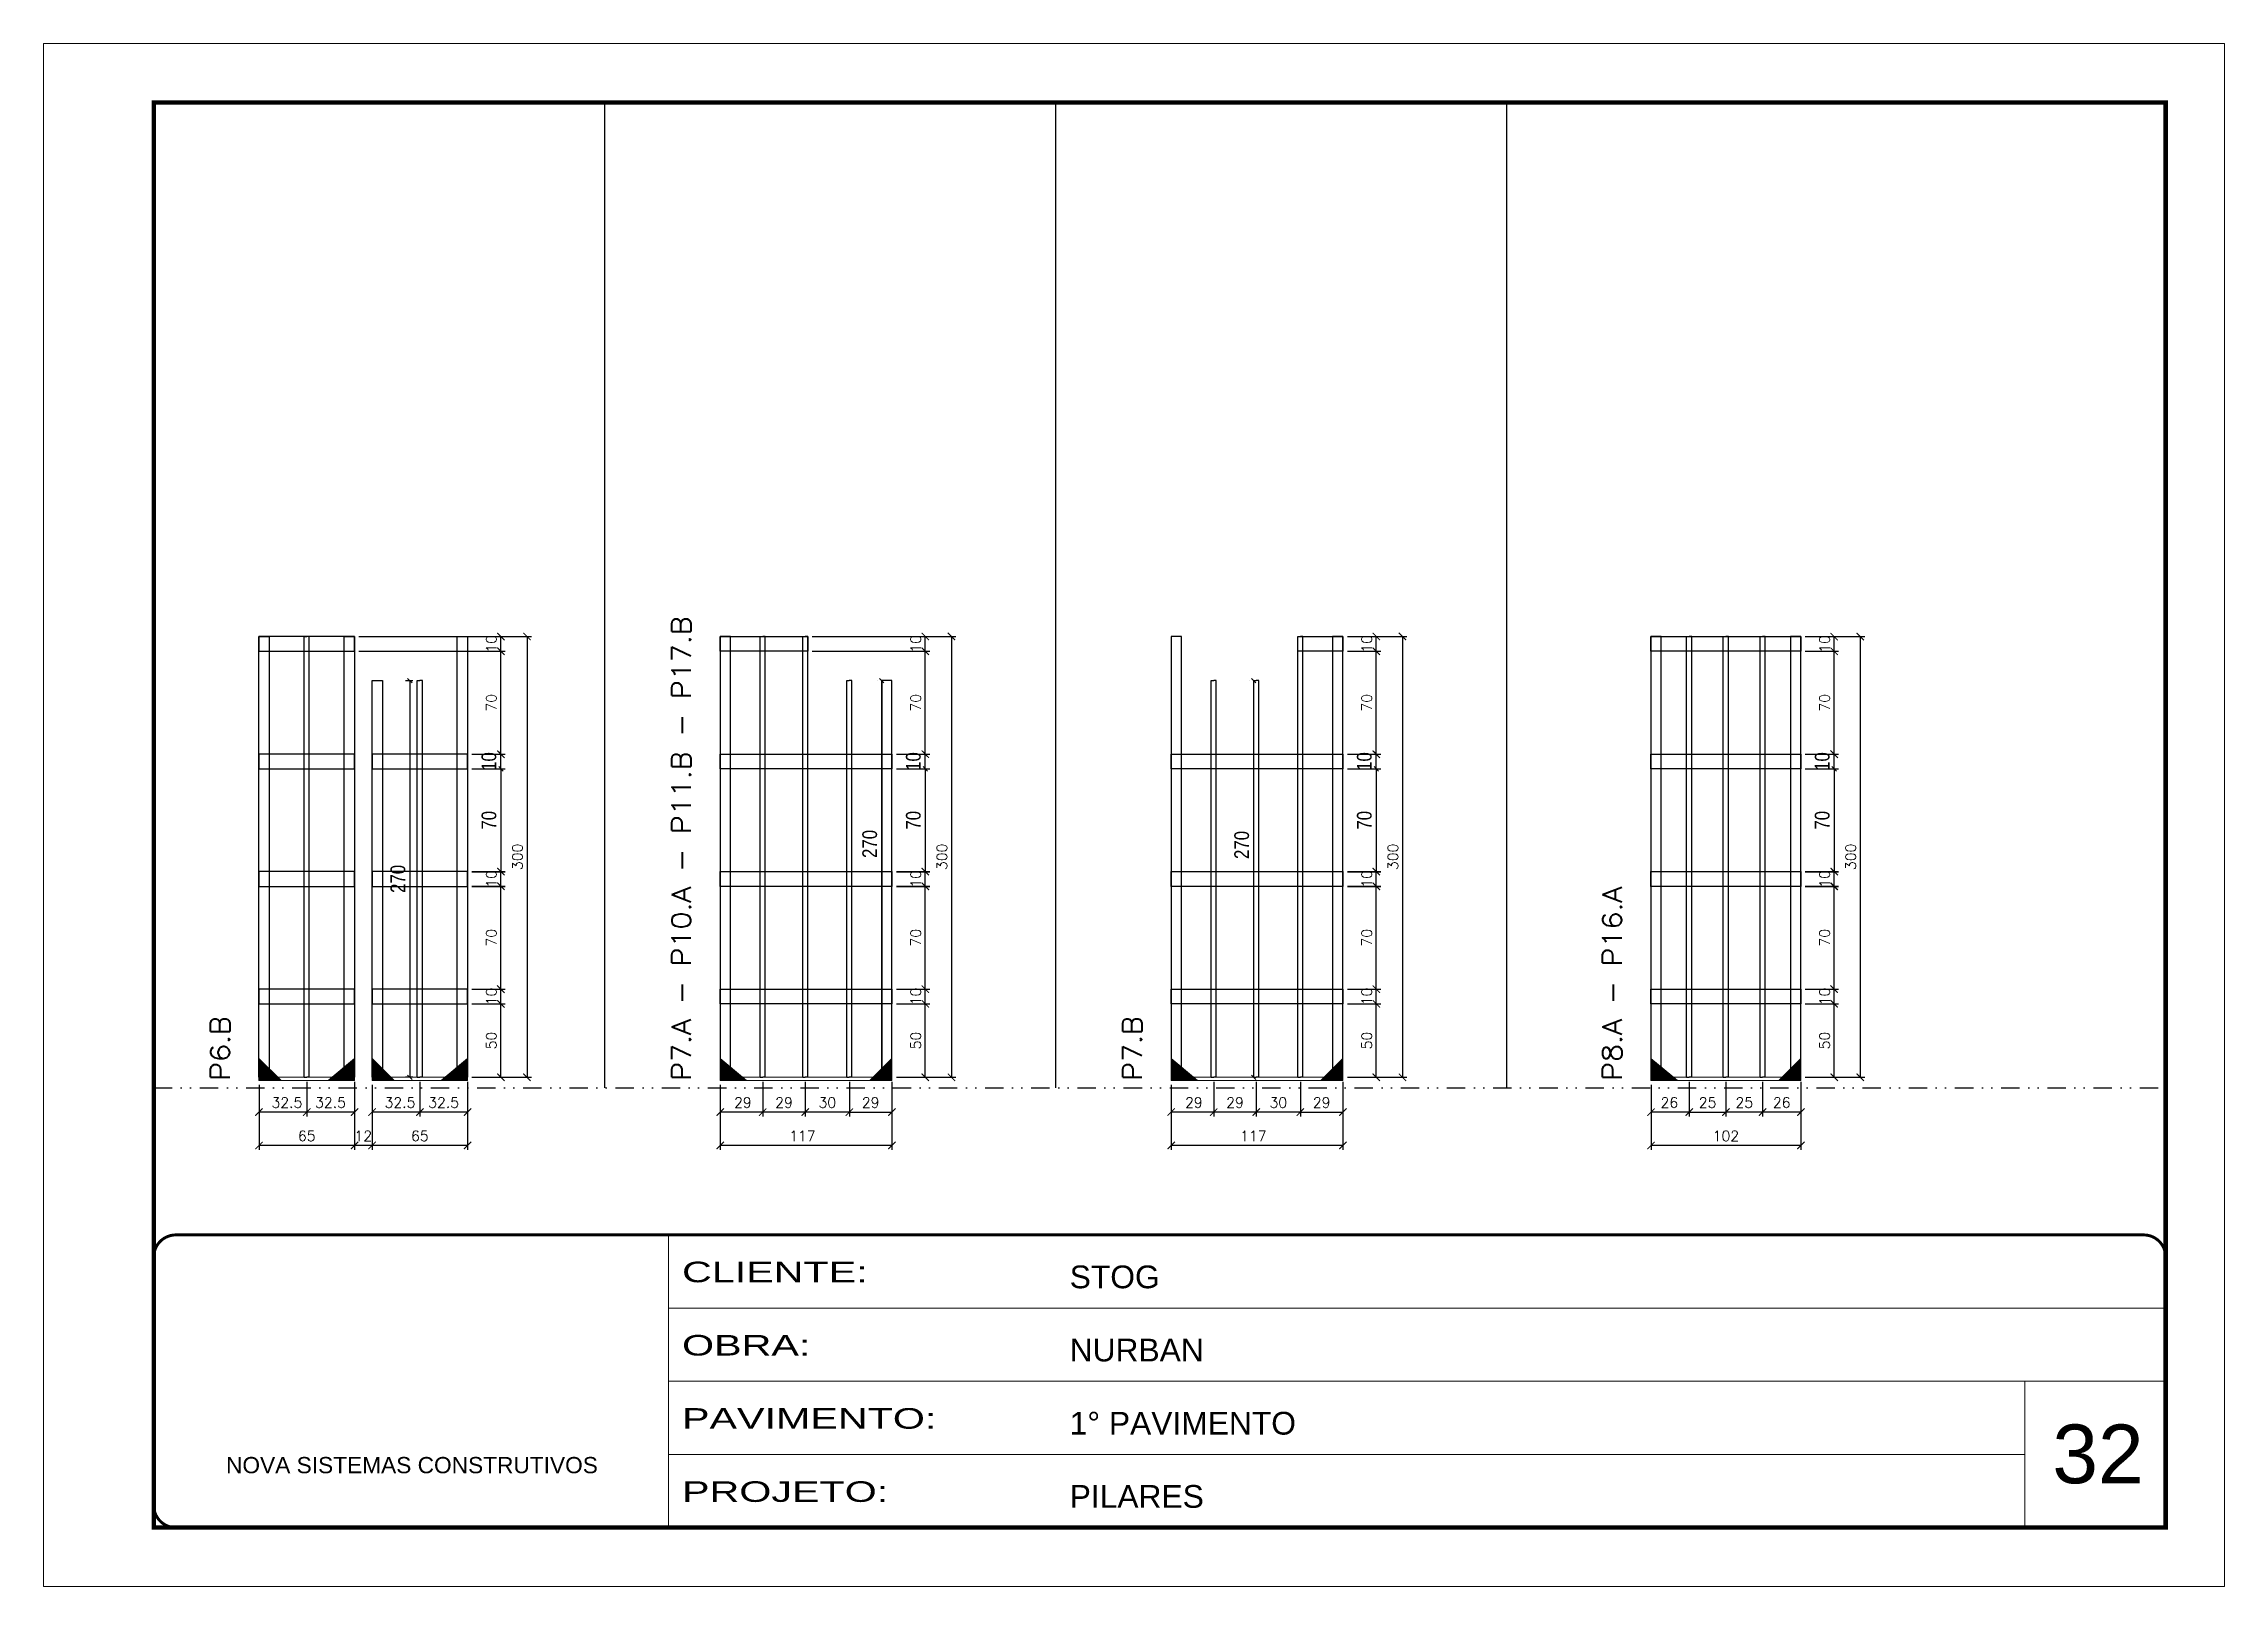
# Model space of a CAD drawing. Header units: millimetres. Extents: x 169816 to 178745, y 96537 to 113647.
# Drawn here: x 174612 to 176097, y 103429 to 104479 of the extents above; entities that cross this region are included whole.
import ezdxf

# ---------------------------------------------------------------- set-up
doc = ezdxf.new("R2010")
doc.units = ezdxf.units.MM
for name, pattern in [('CONTINUO', [0]), ('DASHED', [0.75, 0.5, -0.25]), ('DIVIDE2', [0.625, 0.25, -0.125, 0, -0.125, 0, -0.125]), ('HIDDEN', [0.375, 0.25, -0.125])]:
    doc.linetypes.add(name, pattern=pattern)
for name, color, linetype, lineweight in [('CARIMBO', 255, 'Continuous', 9), ('Folhas', 255, 'Continuous', 9), ('Madeira', 126, 'Continuous', 18), ('Sarr 2.2x7', 40, 'Continuous', 9), ('SARRAFO DE PRESSAO', 251, 'DASHED', 9), ('Texto Seção', 7, 'Continuous', 15)]:
    doc.layers.add(name, color=color, linetype=linetype, lineweight=lineweight)
for name, color, linetype in [('COTA', 241, 'Continuous'), ('Nível', 160, 'Continuous'), ('SARR_2.2x10', 60, 'Continuous'), ('SARR_3.5x7', 81, 'Continuous'), ('SARR_7x7', 40, 'Continuous'), ('Texto Nível', 251, 'Continuous')]:
    doc.layers.add(name, color=color, linetype=linetype)
doc.styles.add('ARIAL', font='arial.ttf')
doc.styles.add('COTA TECNICA', font='techl___.ttf', dxfattribs={"height": 10})
doc.styles.add('REGUA-120', font='ROMANS.shx', dxfattribs={"height": 15})
doc.styles.add('ROMANS', font='romans.shx')
doc.styles.add('Tecnologia', font='')
doc.styles.get('Tecnologia').set_extended_font_data('Forgotten Futurist')
doc.dimstyles.new('Cota Paínel', dxfattribs={"dimtxt": 7, "dimasz": 5, "dimexe": 3, "dimexo": 3, "dimgap": 3, "dimtad": 1, "dimdec": 1, "dimzin": 12, "dimdsep": 46, "dimtxsty": 'ROMANS', "dimblk": 'ARCHTICK', "dimcen": 0, "dimclrd": 4, "dimclre": 4, "dimclrt": 1, "dimadec": 1, "dimazin": 3, "dimtfac": 1, "dimtdec": 1, "dimtmove": 0, "dimatfit": 3, "dimldrblk": 'OBLIQUE', "dimfxl": 1, "dimtolj": 1, "dimtzin": 12, "dimarcsym": 0})
doc.dimstyles.new('PAINEL', dxfattribs={"dimtxt": 10, "dimasz": 3, "dimexe": 3, "dimexo": 3, "dimgap": 3, "dimtad": 1, "dimdec": 1, "dimzin": 12, "dimdsep": 46, "dimtxsty": 'COTA TECNICA', "dimblk1": 'OBLIQUE', "dimblk2": 'OBLIQUE', "dimsah": 1, "dimcen": 0.9, "dimclrd": 4, "dimclre": 4, "dimclrt": 240, "dimadec": 1, "dimazin": 3, "dimtfac": 1, "dimtdec": 1, "dimtmove": 0, "dimatfit": 3, "dimfxl": 1, "dimtolj": 1, "dimtzin": 12, "dimarcsym": 0})

msp = doc.modelspace()

# ---------------------------------------------------------------- texts
at = {"layer": 'CARIMBO', "style": 'ARIAL'}
msp.add_text('32', height=40, dxfattribs=at).set_placement((175979.38, 103498.65))
at = {"layer": 'Texto Seção', "style": 'REGUA-120', "width": 1.1}
for s, p in [('P7.A - P10.A - P11.B - P17.B', (175052.21, 103772.55)), ('P8.A - P16.A', (175686.13, 103772.55)), ('P6.B', (174738.23, 103772.55)), ('P7.B', (175359.35, 103772.55))]:
    msp.add_text(s, height=13, rotation=90, dxfattribs=at).set_placement(p)

# ---------------------------------------------------------------- blocks, each defined once
blk = doc.blocks.new('9999999999')
at = {"color": 30, "linetype": 'CONTINUO'}
for p, q in [((98564.6, 34230.2), (98564.6, 34429.4)), ((98564.6, 34379.6), (99584, 34379.6)), ((98564.6, 34329.8), (99488, 34329.8)), ((99584, 34329.8), (99488, 34329.8)), ((99488, 34329.8), (99488, 34230.2)), ((98564.6, 34280), (99488, 34280))]:
    blk.add_line(p, q, dxfattribs=at)
at = {"color": 30, "linetype": 'CONTINUO', "const_width": 2}
blk.add_lwpolyline([(99584, 34230.2), (99584, 34414.4, 0.414214), (99569, 34429.4), (98229, 34429.4, 0.414214), (98214, 34414.4), (98214, 34245.2, 0.414214), (98229, 34230.2), (99584, 34230.2)], format="xyb", dxfattribs=at)
at = {"layer": 'Folhas'}
blk.add_lwpolyline([(98139, 34190.2), (99624, 34190.2), (99624, 35240.2), (98139, 35240.2)], close=True, dxfattribs=at)
at = {"layer": 'Folhas', "color": 30, "const_width": 3}
blk.add_lwpolyline([(98214, 34230.2), (99584, 34230.2), (99584, 35200.2), (98214, 35200.2)], close=True, dxfattribs=at)
at = {"color": 7, "linetype": 'Continuous', "ltscale": 5, "style": 'ARIAL'}
for s, height, p in [('STOG', 15.48, (98837.7, 34393.1)), ('NURBAN', 15.48, (98837.7, 34343.3)), ('1° PAVIMENTO', 15.483, (98837.7, 34293.5)), ('NOVA SISTEMAS CONSTRUTIVOS', 11.059, (98263.2, 34267.2)), ('PILARES', 15.48, (98837.7, 34243.7))]:
    blk.add_text(s, height=height, dxfattribs=at).set_placement(p)
at = {"layer": 'Folhas', "color": 7, "style": 'Tecnologia', "width": 1.5}
for s, p in [('CLIENTE:', (98573.7, 34397.2)), ('OBRA:', (98573.7, 34347.3)), ('PAVIMENTO:', (98573.7, 34297.5)), ('PROJETO:', (98573.7, 34247.7))]:
    blk.add_text(s, height=14, dxfattribs=at).set_placement(p)
blk = doc.blocks.new('_ArchTick')
at = {"color": 0, "linetype": 'ByBlock', "const_width": 0.15}
blk.add_lwpolyline([(-0.5, -0.5), (0.5, 0.5)], dxfattribs=at)
blk = doc.blocks.new('*D1242')
at = {"layer": 'COTA', "color": 4, "lineweight": -2, "transparency": 16777216}
for p, q in [((174835.2, 103756.8), (174835.2, 103725.6)), ((174900.2, 103756.8), (174900.2, 103725.6)), ((174900.2, 103728.6), (174835.2, 103728.6))]:
    blk.add_line(p, q, dxfattribs=at)
at = {"layer": 'Defpoints', "color": 0, "transparency": 16777216}
for p in [(174835.2, 103759.8), (174900.2, 103759.8), (174835.2, 103728.6)]:
    blk.add_point(p, dxfattribs=at)
at = {"layer": 'COTA', "color": 4, "lineweight": -2, "transparency": 16777216, "xscale": 5, "yscale": 5, "zscale": 5, "rotation": 180}
blk.add_blockref('_ArchTick', (174835.2, 103728.6), dxfattribs=at)
at = {"layer": 'COTA', "color": 4, "lineweight": -2, "transparency": 16777216, "xscale": 5, "yscale": 5, "zscale": 5}
blk.add_blockref('_ArchTick', (174900.2, 103728.6), dxfattribs=at)
at = {"layer": 'COTA', "color": 1, "transparency": 16777216, "insert": (174867.7, 103735.1), "char_height": 7, "attachment_point": 5, "style": 'ROMANS'}
blk.add_mtext('\\A1;65', dxfattribs=at)
blk = doc.blocks.new('_Oblique')
at = {"color": 0, "linetype": 'ByBlock', "lineweight": -2}
blk.add_line((-0.5, -0.5), (0.5, 0.5), dxfattribs=at)
blk = doc.blocks.new('*D1243')
at = {"layer": 'COTA', "color": 4, "lineweight": -2, "transparency": 16777216}
for p, q in [((174867.7, 103772), (174867.7, 103748.3)), ((174835.2, 103769.8), (174835.2, 103748.3)), ((174867.7, 103751.3), (174835.2, 103751.3))]:
    blk.add_line(p, q, dxfattribs=at)
at = {"layer": 'Defpoints', "color": 0, "transparency": 16777216}
for p in [(174835.2, 103772.8), (174867.7, 103775), (174835.2, 103751.3)]:
    blk.add_point(p, dxfattribs=at)
at = {"layer": 'COTA', "color": 4, "lineweight": -2, "transparency": 16777216, "xscale": 5, "yscale": 5, "zscale": 5, "rotation": 180}
blk.add_blockref('_ArchTick', (174835.2, 103751.3), dxfattribs=at)
at = {"layer": 'COTA', "color": 4, "lineweight": -2, "transparency": 16777216, "xscale": 5, "yscale": 5, "zscale": 5}
blk.add_blockref('_ArchTick', (174867.7, 103751.3), dxfattribs=at)
at = {"layer": 'COTA', "color": 1, "transparency": 16777216, "insert": (174854.2, 103757.8), "char_height": 7, "attachment_point": 5, "style": 'ROMANS'}
blk.add_mtext('\\A1;32.5', dxfattribs=at)
blk = doc.blocks.new('*D1244')
at = {"layer": 'COTA', "color": 4, "lineweight": -2, "transparency": 16777216}
for p, q in [((174867.7, 103772), (174867.7, 103748.3)), ((174900.2, 103772), (174900.2, 103748.3)), ((174900.2, 103751.3), (174867.7, 103751.3))]:
    blk.add_line(p, q, dxfattribs=at)
at = {"layer": 'Defpoints', "color": 0, "transparency": 16777216}
for p in [(174867.7, 103775), (174900.2, 103775), (174867.7, 103751.3)]:
    blk.add_point(p, dxfattribs=at)
at = {"layer": 'COTA', "color": 4, "lineweight": -2, "transparency": 16777216, "xscale": 5, "yscale": 5, "zscale": 5, "rotation": 180}
blk.add_blockref('_ArchTick', (174867.7, 103751.3), dxfattribs=at)
at = {"layer": 'COTA', "color": 4, "lineweight": -2, "transparency": 16777216, "xscale": 5, "yscale": 5, "zscale": 5}
blk.add_blockref('_ArchTick', (174900.2, 103751.3), dxfattribs=at)
at = {"layer": 'COTA', "color": 1, "transparency": 16777216, "insert": (174883.9, 103757.8), "char_height": 7, "attachment_point": 5, "style": 'ROMANS'}
blk.add_mtext('\\A1;32.5', dxfattribs=at)
blk = doc.blocks.new('*D1245')
at = {"layer": 'COTA', "color": 4, "lineweight": -2, "transparency": 16777216}
for p, q in [((174903.2, 103825), (174925.9, 103825)), ((174922.9, 103775), (174922.9, 103825)), ((174903.2, 103775), (174925.9, 103775))]:
    blk.add_line(p, q, dxfattribs=at)
at = {"layer": 'Defpoints', "color": 0, "transparency": 16777216}
for p in [(174900.2, 103825), (174922.9, 103825), (174900.2, 103775)]:
    blk.add_point(p, dxfattribs=at)
at = {"layer": 'COTA', "color": 4, "lineweight": -2, "transparency": 16777216, "xscale": 5, "yscale": 5, "zscale": 5}
for p, rotation in [((174922.9, 103825), 90), ((174922.9, 103775), 270)]:
    blk.add_blockref('_ArchTick', p, dxfattribs=dict(at, rotation=rotation))
at = {"layer": 'COTA', "color": 1, "transparency": 16777216, "insert": (174916.4, 103800), "char_height": 7, "attachment_point": 5, "rotation": 90, "style": 'ROMANS'}
blk.add_mtext('\\A1;50', dxfattribs=at)
blk = doc.blocks.new('*D1246')
at = {"layer": 'COTA', "color": 4, "lineweight": -2, "transparency": 16777216}
for p, q in [((174903.2, 103835), (174925.9, 103835)), ((174922.9, 103825), (174922.9, 103835)), ((174903.2, 103825), (174925.9, 103825))]:
    blk.add_line(p, q, dxfattribs=at)
at = {"layer": 'Defpoints', "color": 0, "transparency": 16777216}
for p in [(174900.2, 103835), (174922.9, 103835), (174900.2, 103825)]:
    blk.add_point(p, dxfattribs=at)
at = {"layer": 'COTA', "color": 4, "lineweight": -2, "transparency": 16777216, "xscale": 5, "yscale": 5, "zscale": 5}
for p, rotation in [((174922.9, 103835), 90), ((174922.9, 103825), 270)]:
    blk.add_blockref('_ArchTick', p, dxfattribs=dict(at, rotation=rotation))
at = {"layer": 'COTA', "color": 1, "transparency": 16777216, "insert": (174916.4, 103830), "char_height": 7, "attachment_point": 5, "rotation": 90, "style": 'ROMANS'}
blk.add_mtext('\\A1;10', dxfattribs=at)
blk = doc.blocks.new('*D1247')
at = {"layer": 'COTA', "color": 4, "lineweight": -2, "transparency": 16777216}
for p, q in [((174903.2, 103904.9), (174925.9, 103904.9)), ((174922.9, 103835), (174922.9, 103904.9)), ((174903.2, 103835), (174925.9, 103835))]:
    blk.add_line(p, q, dxfattribs=at)
at = {"layer": 'Defpoints', "color": 0, "transparency": 16777216}
for p in [(174900.2, 103904.9), (174922.9, 103904.9), (174900.2, 103835)]:
    blk.add_point(p, dxfattribs=at)
at = {"layer": 'COTA', "color": 4, "lineweight": -2, "transparency": 16777216, "xscale": 5, "yscale": 5, "zscale": 5}
for p, rotation in [((174922.9, 103904.9), 90), ((174922.9, 103835), 270)]:
    blk.add_blockref('_ArchTick', p, dxfattribs=dict(at, rotation=rotation))
at = {"layer": 'COTA', "color": 1, "transparency": 16777216, "insert": (174916.4, 103870), "char_height": 7, "attachment_point": 5, "rotation": 90, "style": 'ROMANS'}
blk.add_mtext('\\A1;70', dxfattribs=at)
blk = doc.blocks.new('*D1248')
at = {"layer": 'COTA', "color": 4, "lineweight": -2, "transparency": 16777216}
for p, q in [((174903.2, 103915), (174925.9, 103915)), ((174922.9, 103905), (174922.9, 103915)), ((174903.2, 103905), (174925.9, 103905))]:
    blk.add_line(p, q, dxfattribs=at)
at = {"layer": 'Defpoints', "color": 0, "transparency": 16777216}
for p in [(174900.2, 103915), (174922.9, 103915), (174900.2, 103905)]:
    blk.add_point(p, dxfattribs=at)
at = {"layer": 'COTA', "color": 4, "lineweight": -2, "transparency": 16777216, "xscale": 5, "yscale": 5, "zscale": 5}
for p, rotation in [((174922.9, 103915), 90), ((174922.9, 103905), 270)]:
    blk.add_blockref('_ArchTick', p, dxfattribs=dict(at, rotation=rotation))
at = {"layer": 'COTA', "color": 1, "transparency": 16777216, "insert": (174916.4, 103910), "char_height": 7, "attachment_point": 5, "rotation": 90, "style": 'ROMANS'}
blk.add_mtext('\\A1;10', dxfattribs=at)
blk = doc.blocks.new('*D1249')
at = {"layer": 'COTA', "color": 4, "lineweight": -2, "transparency": 16777216}
for p, q in [((174903.2, 104075), (174943.7, 104075)), ((174940.7, 104075), (174940.7, 103775)), ((174903.2, 103775), (174943.7, 103775))]:
    blk.add_line(p, q, dxfattribs=at)
at = {"layer": 'Defpoints', "color": 0, "transparency": 16777216}
for p in [(174900.2, 104075), (174900.2, 103775), (174940.7, 103775)]:
    blk.add_point(p, dxfattribs=at)
at = {"layer": 'COTA', "color": 4, "lineweight": -2, "transparency": 16777216, "xscale": 5, "yscale": 5, "zscale": 5}
for p, rotation in [((174940.7, 104075), 90), ((174940.7, 103775), 270)]:
    blk.add_blockref('_ArchTick', p, dxfattribs=dict(at, rotation=rotation))
at = {"layer": 'COTA', "color": 1, "transparency": 16777216, "insert": (174934.2, 103925), "char_height": 7, "attachment_point": 5, "rotation": 90, "style": 'ROMANS'}
blk.add_mtext('\\A1;300', dxfattribs=at)
blk = doc.blocks.new('*D1250')
at = {"layer": 'COTA', "color": 4, "lineweight": -2, "transparency": 16777216}
for p, q in [((174826.2, 104064.9), (174925.9, 104064.9)), ((174922.9, 103994.9), (174922.9, 104064.9)), ((174903.2, 103994.9), (174925.9, 103994.9))]:
    blk.add_line(p, q, dxfattribs=at)
at = {"layer": 'Defpoints', "color": 0, "transparency": 16777216}
for p in [(174823.2, 104064.9), (174922.9, 104064.9), (174900.2, 103994.9)]:
    blk.add_point(p, dxfattribs=at)
at = {"layer": 'COTA', "color": 4, "lineweight": -2, "transparency": 16777216, "xscale": 5, "yscale": 5, "zscale": 5}
for p, rotation in [((174922.9, 104064.9), 90), ((174922.9, 103994.9), 270)]:
    blk.add_blockref('_ArchTick', p, dxfattribs=dict(at, rotation=rotation))
at = {"layer": 'COTA', "color": 1, "transparency": 16777216, "insert": (174916.4, 104029.9), "char_height": 7, "attachment_point": 5, "rotation": 90, "style": 'ROMANS'}
blk.add_mtext('\\A1;70', dxfattribs=at)
blk = doc.blocks.new('*D1251')
at = {"layer": 'COTA', "color": 4, "lineweight": -2, "transparency": 16777216}
for p, q in [((174826.2, 104075), (174925.9, 104075)), ((174922.9, 104064.9), (174922.9, 104075)), ((174826.2, 104064.9), (174925.9, 104064.9))]:
    blk.add_line(p, q, dxfattribs=at)
at = {"layer": 'Defpoints', "color": 0, "transparency": 16777216}
for p in [(174823.2, 104075), (174922.9, 104075), (174823.2, 104064.9)]:
    blk.add_point(p, dxfattribs=at)
at = {"layer": 'COTA', "color": 4, "lineweight": -2, "transparency": 16777216, "xscale": 5, "yscale": 5, "zscale": 5}
for p, rotation in [((174922.9, 104075), 90), ((174922.9, 104064.9), 270)]:
    blk.add_blockref('_ArchTick', p, dxfattribs=dict(at, rotation=rotation))
at = {"layer": 'COTA', "color": 1, "transparency": 16777216, "insert": (174916.4, 104070), "char_height": 7, "attachment_point": 5, "rotation": 90, "style": 'ROMANS'}
blk.add_mtext('\\A1;10', dxfattribs=at)
blk = doc.blocks.new('*D1252')
at = {"layer": 'COTA', "color": 4, "lineweight": -2, "transparency": 16777216}
for p, q in [((174903.2, 103994.9), (174925.9, 103994.9)), ((174922.9, 103984.9), (174922.9, 103994.9)), ((174903.2, 103984.9), (174925.9, 103984.9))]:
    blk.add_line(p, q, dxfattribs=at)
at = {"layer": 'Defpoints', "color": 0, "transparency": 16777216}
for p in [(174900.2, 103994.9), (174922.9, 103994.9), (174900.2, 103984.9)]:
    blk.add_point(p, dxfattribs=at)
at = {"layer": 'COTA', "color": 4, "lineweight": -2, "transparency": 16777216, "xscale": 3, "yscale": 3, "zscale": 3}
for p, rotation in [((174922.9, 103994.9), 90), ((174922.9, 103984.9), 270)]:
    blk.add_blockref('_Oblique', p, dxfattribs=dict(at, rotation=rotation))
at = {"layer": 'COTA', "color": 240, "transparency": 16777216, "insert": (174914.8, 103989.9), "char_height": 10, "attachment_point": 5, "rotation": 90, "style": 'COTA TECNICA'}
blk.add_mtext('\\A1;10', dxfattribs=at)
blk = doc.blocks.new('*D1253')
at = {"layer": 'COTA', "color": 4, "lineweight": -2, "transparency": 16777216}
for p, q in [((174903.2, 103984.9), (174925.9, 103984.9)), ((174922.9, 103984.9), (174922.9, 103914.9)), ((174903.2, 103914.9), (174925.9, 103914.9))]:
    blk.add_line(p, q, dxfattribs=at)
at = {"layer": 'Defpoints', "color": 0, "transparency": 16777216}
for p in [(174900.2, 103984.9), (174900.2, 103914.9), (174922.9, 103914.9)]:
    blk.add_point(p, dxfattribs=at)
at = {"layer": 'COTA', "color": 4, "lineweight": -2, "transparency": 16777216, "xscale": 3, "yscale": 3, "zscale": 3}
for p, rotation in [((174922.9, 103984.9), 90), ((174922.9, 103914.9), 270)]:
    blk.add_blockref('_Oblique', p, dxfattribs=dict(at, rotation=rotation))
at = {"layer": 'COTA', "color": 240, "transparency": 16777216, "insert": (174914.8, 103949.9), "char_height": 10, "attachment_point": 5, "rotation": 90, "style": 'COTA TECNICA'}
blk.add_mtext('\\A1;70', dxfattribs=at)
blk = doc.blocks.new('*D1254')
at = {"layer": 'COTA', "color": 4, "lineweight": -2, "transparency": 16777216}
for p, q in [((174758.2, 103756.8), (174758.2, 103725.6)), ((174823.2, 103756.8), (174823.2, 103725.6)), ((174823.2, 103728.6), (174758.2, 103728.6))]:
    blk.add_line(p, q, dxfattribs=at)
at = {"layer": 'Defpoints', "color": 0, "transparency": 16777216}
for p in [(174758.2, 103759.8), (174823.2, 103759.8), (174758.2, 103728.6)]:
    blk.add_point(p, dxfattribs=at)
at = {"layer": 'COTA', "color": 4, "lineweight": -2, "transparency": 16777216, "xscale": 5, "yscale": 5, "zscale": 5, "rotation": 180}
blk.add_blockref('_ArchTick', (174758.2, 103728.6), dxfattribs=at)
at = {"layer": 'COTA', "color": 4, "lineweight": -2, "transparency": 16777216, "xscale": 5, "yscale": 5, "zscale": 5}
blk.add_blockref('_ArchTick', (174823.2, 103728.6), dxfattribs=at)
at = {"layer": 'COTA', "color": 1, "transparency": 16777216, "insert": (174790.7, 103735.1), "char_height": 7, "attachment_point": 5, "style": 'ROMANS'}
blk.add_mtext('\\A1;65', dxfattribs=at)
blk = doc.blocks.new('*D1255')
at = {"layer": 'COTA', "color": 4, "lineweight": -2, "transparency": 16777216}
for p, q in [((174790.7, 103772), (174790.7, 103748.3)), ((174758.2, 103769.8), (174758.2, 103748.3)), ((174790.7, 103751.3), (174758.2, 103751.3))]:
    blk.add_line(p, q, dxfattribs=at)
at = {"layer": 'Defpoints', "color": 0, "transparency": 16777216}
for p in [(174758.2, 103772.8), (174790.7, 103775), (174758.2, 103751.3)]:
    blk.add_point(p, dxfattribs=at)
at = {"layer": 'COTA', "color": 4, "lineweight": -2, "transparency": 16777216, "xscale": 5, "yscale": 5, "zscale": 5, "rotation": 180}
blk.add_blockref('_ArchTick', (174758.2, 103751.3), dxfattribs=at)
at = {"layer": 'COTA', "color": 4, "lineweight": -2, "transparency": 16777216, "xscale": 5, "yscale": 5, "zscale": 5}
blk.add_blockref('_ArchTick', (174790.7, 103751.3), dxfattribs=at)
at = {"layer": 'COTA', "color": 1, "transparency": 16777216, "insert": (174777.2, 103757.8), "char_height": 7, "attachment_point": 5, "style": 'ROMANS'}
blk.add_mtext('\\A1;32.5', dxfattribs=at)
blk = doc.blocks.new('*D1256')
at = {"layer": 'COTA', "color": 4, "lineweight": -2, "transparency": 16777216}
for p, q in [((174790.7, 103772), (174790.7, 103748.3)), ((174823.2, 103772), (174823.2, 103748.3)), ((174823.2, 103751.3), (174790.7, 103751.3))]:
    blk.add_line(p, q, dxfattribs=at)
at = {"layer": 'Defpoints', "color": 0, "transparency": 16777216}
for p in [(174790.7, 103775), (174823.2, 103775), (174790.7, 103751.3)]:
    blk.add_point(p, dxfattribs=at)
at = {"layer": 'COTA', "color": 4, "lineweight": -2, "transparency": 16777216, "xscale": 5, "yscale": 5, "zscale": 5, "rotation": 180}
blk.add_blockref('_ArchTick', (174790.7, 103751.3), dxfattribs=at)
at = {"layer": 'COTA', "color": 4, "lineweight": -2, "transparency": 16777216, "xscale": 5, "yscale": 5, "zscale": 5}
blk.add_blockref('_ArchTick', (174823.2, 103751.3), dxfattribs=at)
at = {"layer": 'COTA', "color": 1, "transparency": 16777216, "insert": (174806.9, 103757.8), "char_height": 7, "attachment_point": 5, "style": 'ROMANS'}
blk.add_mtext('\\A1;32.5', dxfattribs=at)
blk = doc.blocks.new('*D1257')
at = {"layer": 'COTA', "color": 4, "lineweight": -2, "transparency": 16777216}
for p, q in [((174823.2, 103769.8), (174823.2, 103725.6)), ((174835.2, 103769.8), (174835.2, 103725.6)), ((174835.2, 103728.6), (174823.2, 103728.6))]:
    blk.add_line(p, q, dxfattribs=at)
at = {"layer": 'Defpoints', "color": 0, "transparency": 16777216}
for p in [(174823.2, 103772.8), (174835.2, 103772.8), (174823.2, 103728.6)]:
    blk.add_point(p, dxfattribs=at)
at = {"layer": 'COTA', "color": 4, "lineweight": -2, "transparency": 16777216, "xscale": 5, "yscale": 5, "zscale": 5, "rotation": 180}
blk.add_blockref('_ArchTick', (174823.2, 103728.6), dxfattribs=at)
at = {"layer": 'COTA', "color": 4, "lineweight": -2, "transparency": 16777216, "xscale": 5, "yscale": 5, "zscale": 5}
blk.add_blockref('_ArchTick', (174835.2, 103728.6), dxfattribs=at)
at = {"layer": 'COTA', "color": 1, "transparency": 16777216, "insert": (174829.2, 103735.1), "char_height": 7, "attachment_point": 5, "style": 'ROMANS'}
blk.add_mtext('\\A1;12', dxfattribs=at)
blk = doc.blocks.new('*D1259')
at = {"layer": 'COTA', "color": 4, "lineweight": -2, "transparency": 16777216}
for p, q in [((175072.2, 103756.8), (175072.2, 103725.6)), ((175189.2, 103756.8), (175189.2, 103725.6)), ((175189.2, 103728.6), (175072.2, 103728.6))]:
    blk.add_line(p, q, dxfattribs=at)
at = {"layer": 'Defpoints', "color": 0, "transparency": 16777216}
for p in [(175072.2, 103759.8), (175189.2, 103759.8), (175072.2, 103728.6)]:
    blk.add_point(p, dxfattribs=at)
at = {"layer": 'COTA', "color": 4, "lineweight": -2, "transparency": 16777216, "xscale": 5, "yscale": 5, "zscale": 5, "rotation": 180}
blk.add_blockref('_ArchTick', (175072.2, 103728.6), dxfattribs=at)
at = {"layer": 'COTA', "color": 4, "lineweight": -2, "transparency": 16777216, "xscale": 5, "yscale": 5, "zscale": 5}
blk.add_blockref('_ArchTick', (175189.2, 103728.6), dxfattribs=at)
at = {"layer": 'COTA', "color": 1, "transparency": 16777216, "insert": (175128.2, 103735.1), "char_height": 7, "attachment_point": 5, "style": 'ROMANS'}
blk.add_mtext('\\A1;117', dxfattribs=at)
blk = doc.blocks.new('*D1260')
at = {"layer": 'COTA', "color": 4, "lineweight": -2, "transparency": 16777216}
for p, q in [((175160.2, 103772), (175160.2, 103748.3)), ((175189.2, 103772), (175189.2, 103748.3)), ((175160.2, 103751.3), (175189.2, 103751.3))]:
    blk.add_line(p, q, dxfattribs=at)
at = {"layer": 'Defpoints', "color": 0, "transparency": 16777216}
for p in [(175160.2, 103775), (175189.2, 103775), (175189.2, 103751.3)]:
    blk.add_point(p, dxfattribs=at)
at = {"layer": 'COTA', "color": 4, "lineweight": -2, "transparency": 16777216, "xscale": 5, "yscale": 5, "zscale": 5, "rotation": 180}
blk.add_blockref('_ArchTick', (175160.2, 103751.3), dxfattribs=at)
at = {"layer": 'COTA', "color": 4, "lineweight": -2, "transparency": 16777216, "xscale": 5, "yscale": 5, "zscale": 5}
blk.add_blockref('_ArchTick', (175189.2, 103751.3), dxfattribs=at)
at = {"layer": 'COTA', "color": 1, "transparency": 16777216, "insert": (175174.7, 103757.8), "char_height": 7, "attachment_point": 5, "style": 'ROMANS'}
blk.add_mtext('\\A1;29', dxfattribs=at)
blk = doc.blocks.new('*D1261')
at = {"layer": 'COTA', "color": 4, "lineweight": -2, "transparency": 16777216}
for p, q in [((175101.2, 103772), (175101.2, 103748.3)), ((175072.2, 103769.8), (175072.2, 103748.3)), ((175101.2, 103751.3), (175072.2, 103751.3))]:
    blk.add_line(p, q, dxfattribs=at)
at = {"layer": 'Defpoints', "color": 0, "transparency": 16777216}
for p in [(175072.2, 103772.8), (175101.2, 103775), (175072.2, 103751.3)]:
    blk.add_point(p, dxfattribs=at)
at = {"layer": 'COTA', "color": 4, "lineweight": -2, "transparency": 16777216, "xscale": 5, "yscale": 5, "zscale": 5, "rotation": 180}
blk.add_blockref('_ArchTick', (175072.2, 103751.3), dxfattribs=at)
at = {"layer": 'COTA', "color": 4, "lineweight": -2, "transparency": 16777216, "xscale": 5, "yscale": 5, "zscale": 5}
blk.add_blockref('_ArchTick', (175101.2, 103751.3), dxfattribs=at)
at = {"layer": 'COTA', "color": 1, "transparency": 16777216, "insert": (175087.7, 103757.8), "char_height": 7, "attachment_point": 5, "style": 'ROMANS'}
blk.add_mtext('\\A1;29', dxfattribs=at)
blk = doc.blocks.new('*D1262')
at = {"layer": 'COTA', "color": 4, "lineweight": -2, "transparency": 16777216}
for p, q in [((175130.2, 103772), (175130.2, 103748.3)), ((175160.2, 103772), (175160.2, 103748.3)), ((175160.2, 103751.3), (175130.2, 103751.3))]:
    blk.add_line(p, q, dxfattribs=at)
at = {"layer": 'Defpoints', "color": 0, "transparency": 16777216}
for p in [(175130.2, 103775), (175160.2, 103775), (175130.2, 103751.3)]:
    blk.add_point(p, dxfattribs=at)
at = {"layer": 'COTA', "color": 4, "lineweight": -2, "transparency": 16777216, "xscale": 5, "yscale": 5, "zscale": 5, "rotation": 180}
blk.add_blockref('_ArchTick', (175130.2, 103751.3), dxfattribs=at)
at = {"layer": 'COTA', "color": 4, "lineweight": -2, "transparency": 16777216, "xscale": 5, "yscale": 5, "zscale": 5}
blk.add_blockref('_ArchTick', (175160.2, 103751.3), dxfattribs=at)
at = {"layer": 'COTA', "color": 1, "transparency": 16777216, "insert": (175145.2, 103757.8), "char_height": 7, "attachment_point": 5, "style": 'ROMANS'}
blk.add_mtext('\\A1;30', dxfattribs=at)
blk = doc.blocks.new('*D1263')
at = {"layer": 'COTA', "color": 4, "lineweight": -2, "transparency": 16777216}
for p, q in [((175192.2, 103825), (175214.9, 103825)), ((175211.9, 103775), (175211.9, 103825)), ((175192.2, 103775), (175214.9, 103775))]:
    blk.add_line(p, q, dxfattribs=at)
at = {"layer": 'Defpoints', "color": 0, "transparency": 16777216}
for p in [(175189.2, 103825), (175211.9, 103825), (175189.2, 103775)]:
    blk.add_point(p, dxfattribs=at)
at = {"layer": 'COTA', "color": 4, "lineweight": -2, "transparency": 16777216, "xscale": 5, "yscale": 5, "zscale": 5}
for p, rotation in [((175211.9, 103825), 90), ((175211.9, 103775), 270)]:
    blk.add_blockref('_ArchTick', p, dxfattribs=dict(at, rotation=rotation))
at = {"layer": 'COTA', "color": 1, "transparency": 16777216, "insert": (175205.4, 103800), "char_height": 7, "attachment_point": 5, "rotation": 90, "style": 'ROMANS'}
blk.add_mtext('\\A1;50', dxfattribs=at)
blk = doc.blocks.new('*D1264')
at = {"layer": 'COTA', "color": 4, "lineweight": -2, "transparency": 16777216}
for p, q in [((175101.2, 103772), (175101.2, 103748.3)), ((175130.2, 103772), (175130.2, 103748.3)), ((175130.2, 103751.3), (175101.2, 103751.3))]:
    blk.add_line(p, q, dxfattribs=at)
at = {"layer": 'Defpoints', "color": 0, "transparency": 16777216}
for p in [(175101.2, 103775), (175130.2, 103775), (175101.2, 103751.3)]:
    blk.add_point(p, dxfattribs=at)
at = {"layer": 'COTA', "color": 4, "lineweight": -2, "transparency": 16777216, "xscale": 5, "yscale": 5, "zscale": 5, "rotation": 180}
blk.add_blockref('_ArchTick', (175101.2, 103751.3), dxfattribs=at)
at = {"layer": 'COTA', "color": 4, "lineweight": -2, "transparency": 16777216, "xscale": 5, "yscale": 5, "zscale": 5}
blk.add_blockref('_ArchTick', (175130.2, 103751.3), dxfattribs=at)
at = {"layer": 'COTA', "color": 1, "transparency": 16777216, "insert": (175115.7, 103757.8), "char_height": 7, "attachment_point": 5, "style": 'ROMANS'}
blk.add_mtext('\\A1;29', dxfattribs=at)
blk = doc.blocks.new('*D1265')
at = {"layer": 'COTA', "color": 4, "lineweight": -2, "transparency": 16777216}
for p, q in [((175192.2, 103835), (175214.9, 103835)), ((175211.9, 103825), (175211.9, 103835)), ((175192.2, 103825), (175214.9, 103825))]:
    blk.add_line(p, q, dxfattribs=at)
at = {"layer": 'Defpoints', "color": 0, "transparency": 16777216}
for p in [(175189.2, 103835), (175211.9, 103835), (175189.2, 103825)]:
    blk.add_point(p, dxfattribs=at)
at = {"layer": 'COTA', "color": 4, "lineweight": -2, "transparency": 16777216, "xscale": 5, "yscale": 5, "zscale": 5}
for p, rotation in [((175211.9, 103835), 90), ((175211.9, 103825), 270)]:
    blk.add_blockref('_ArchTick', p, dxfattribs=dict(at, rotation=rotation))
at = {"layer": 'COTA', "color": 1, "transparency": 16777216, "insert": (175205.4, 103830), "char_height": 7, "attachment_point": 5, "rotation": 90, "style": 'ROMANS'}
blk.add_mtext('\\A1;10', dxfattribs=at)
blk = doc.blocks.new('*D1266')
at = {"layer": 'COTA', "color": 4, "lineweight": -2, "transparency": 16777216}
for p, q in [((175192.2, 103904.9), (175214.9, 103904.9)), ((175211.9, 103835), (175211.9, 103904.9)), ((175192.2, 103835), (175214.9, 103835))]:
    blk.add_line(p, q, dxfattribs=at)
at = {"layer": 'Defpoints', "color": 0, "transparency": 16777216}
for p in [(175189.2, 103904.9), (175211.9, 103904.9), (175189.2, 103835)]:
    blk.add_point(p, dxfattribs=at)
at = {"layer": 'COTA', "color": 4, "lineweight": -2, "transparency": 16777216, "xscale": 5, "yscale": 5, "zscale": 5}
for p, rotation in [((175211.9, 103904.9), 90), ((175211.9, 103835), 270)]:
    blk.add_blockref('_ArchTick', p, dxfattribs=dict(at, rotation=rotation))
at = {"layer": 'COTA', "color": 1, "transparency": 16777216, "insert": (175205.4, 103870), "char_height": 7, "attachment_point": 5, "rotation": 90, "style": 'ROMANS'}
blk.add_mtext('\\A1;70', dxfattribs=at)
blk = doc.blocks.new('*D1267')
at = {"layer": 'COTA', "color": 4, "lineweight": -2, "transparency": 16777216}
for p, q in [((175192.2, 103915), (175214.9, 103915)), ((175211.9, 103905), (175211.9, 103915)), ((175192.2, 103905), (175214.9, 103905))]:
    blk.add_line(p, q, dxfattribs=at)
at = {"layer": 'Defpoints', "color": 0, "transparency": 16777216}
for p in [(175189.2, 103915), (175211.9, 103915), (175189.2, 103905)]:
    blk.add_point(p, dxfattribs=at)
at = {"layer": 'COTA', "color": 4, "lineweight": -2, "transparency": 16777216, "xscale": 5, "yscale": 5, "zscale": 5}
for p, rotation in [((175211.9, 103915), 90), ((175211.9, 103905), 270)]:
    blk.add_blockref('_ArchTick', p, dxfattribs=dict(at, rotation=rotation))
at = {"layer": 'COTA', "color": 1, "transparency": 16777216, "insert": (175205.4, 103910), "char_height": 7, "attachment_point": 5, "rotation": 90, "style": 'ROMANS'}
blk.add_mtext('\\A1;10', dxfattribs=at)
blk = doc.blocks.new('*D1268')
at = {"layer": 'COTA', "color": 4, "lineweight": -2, "transparency": 16777216}
for p, q in [((175134.9, 104075), (175232.7, 104075)), ((175229.7, 104075), (175229.7, 103775)), ((175192.2, 103775), (175232.7, 103775))]:
    blk.add_line(p, q, dxfattribs=at)
at = {"layer": 'Defpoints', "color": 0, "transparency": 16777216}
for p in [(175131.9, 104075), (175189.2, 103775), (175229.7, 103775)]:
    blk.add_point(p, dxfattribs=at)
at = {"layer": 'COTA', "color": 4, "lineweight": -2, "transparency": 16777216, "xscale": 5, "yscale": 5, "zscale": 5}
for p, rotation in [((175229.7, 104075), 90), ((175229.7, 103775), 270)]:
    blk.add_blockref('_ArchTick', p, dxfattribs=dict(at, rotation=rotation))
at = {"layer": 'COTA', "color": 1, "transparency": 16777216, "insert": (175223.2, 103925), "char_height": 7, "attachment_point": 5, "rotation": 90, "style": 'ROMANS'}
blk.add_mtext('\\A1;300', dxfattribs=at)
blk = doc.blocks.new('*D1271')
at = {"layer": 'COTA', "color": 4, "lineweight": -2, "transparency": 16777216}
for p, q in [((175134.9, 104064.9), (175214.9, 104064.9)), ((175211.9, 103994.9), (175211.9, 104064.9)), ((175192.2, 103994.9), (175214.9, 103994.9))]:
    blk.add_line(p, q, dxfattribs=at)
at = {"layer": 'Defpoints', "color": 0, "transparency": 16777216}
for p in [(175131.9, 104064.9), (175211.9, 104064.9), (175189.2, 103994.9)]:
    blk.add_point(p, dxfattribs=at)
at = {"layer": 'COTA', "color": 4, "lineweight": -2, "transparency": 16777216, "xscale": 5, "yscale": 5, "zscale": 5}
for p, rotation in [((175211.9, 104064.9), 90), ((175211.9, 103994.9), 270)]:
    blk.add_blockref('_ArchTick', p, dxfattribs=dict(at, rotation=rotation))
at = {"layer": 'COTA', "color": 1, "transparency": 16777216, "insert": (175205.4, 104029.9), "char_height": 7, "attachment_point": 5, "rotation": 90, "style": 'ROMANS'}
blk.add_mtext('\\A1;70', dxfattribs=at)
blk = doc.blocks.new('*D1272')
at = {"layer": 'COTA', "color": 4, "lineweight": -2, "transparency": 16777216}
for p, q in [((175134.9, 104075), (175214.9, 104075)), ((175211.9, 104064.9), (175211.9, 104075)), ((175134.9, 104064.9), (175214.9, 104064.9))]:
    blk.add_line(p, q, dxfattribs=at)
at = {"layer": 'Defpoints', "color": 0, "transparency": 16777216}
for p in [(175131.9, 104075), (175211.9, 104075), (175131.9, 104064.9)]:
    blk.add_point(p, dxfattribs=at)
at = {"layer": 'COTA', "color": 4, "lineweight": -2, "transparency": 16777216, "xscale": 5, "yscale": 5, "zscale": 5}
for p, rotation in [((175211.9, 104075), 90), ((175211.9, 104064.9), 270)]:
    blk.add_blockref('_ArchTick', p, dxfattribs=dict(at, rotation=rotation))
at = {"layer": 'COTA', "color": 1, "transparency": 16777216, "insert": (175205.4, 104070), "char_height": 7, "attachment_point": 5, "rotation": 90, "style": 'ROMANS'}
blk.add_mtext('\\A1;10', dxfattribs=at)
blk = doc.blocks.new('*D1269')
at = {"layer": 'COTA', "color": 4, "lineweight": -2, "transparency": 16777216}
for p, q in [((175192.2, 103994.9), (175214.9, 103994.9)), ((175211.9, 103984.9), (175211.9, 103994.9)), ((175192.2, 103984.9), (175214.9, 103984.9))]:
    blk.add_line(p, q, dxfattribs=at)
at = {"layer": 'Defpoints', "color": 0, "transparency": 16777216}
for p in [(175189.2, 103994.9), (175211.9, 103994.9), (175189.2, 103984.9)]:
    blk.add_point(p, dxfattribs=at)
at = {"layer": 'COTA', "color": 4, "lineweight": -2, "transparency": 16777216, "xscale": 3, "yscale": 3, "zscale": 3}
for p, rotation in [((175211.9, 103994.9), 90), ((175211.9, 103984.9), 270)]:
    blk.add_blockref('_Oblique', p, dxfattribs=dict(at, rotation=rotation))
at = {"layer": 'COTA', "color": 240, "transparency": 16777216, "insert": (175203.8, 103989.9), "char_height": 10, "attachment_point": 5, "rotation": 90, "style": 'COTA TECNICA'}
blk.add_mtext('\\A1;10', dxfattribs=at)
blk = doc.blocks.new('*D1270')
at = {"layer": 'COTA', "color": 4, "lineweight": -2, "transparency": 16777216}
for p, q in [((175192.2, 103984.9), (175214.9, 103984.9)), ((175211.9, 103984.9), (175211.9, 103914.9)), ((175192.2, 103914.9), (175214.9, 103914.9))]:
    blk.add_line(p, q, dxfattribs=at)
at = {"layer": 'Defpoints', "color": 0, "transparency": 16777216}
for p in [(175189.2, 103984.9), (175189.2, 103914.9), (175211.9, 103914.9)]:
    blk.add_point(p, dxfattribs=at)
at = {"layer": 'COTA', "color": 4, "lineweight": -2, "transparency": 16777216, "xscale": 3, "yscale": 3, "zscale": 3}
for p, rotation in [((175211.9, 103984.9), 90), ((175211.9, 103914.9), 270)]:
    blk.add_blockref('_Oblique', p, dxfattribs=dict(at, rotation=rotation))
at = {"layer": 'COTA', "color": 240, "transparency": 16777216, "insert": (175203.8, 103949.9), "char_height": 10, "attachment_point": 5, "rotation": 90, "style": 'COTA TECNICA'}
blk.add_mtext('\\A1;70', dxfattribs=at)
blk = doc.blocks.new('*D1273')
at = {"layer": 'COTA', "color": 4, "lineweight": -2, "transparency": 16777216}
for p, q in [((175179.2, 104045), (175179.2, 104045)), ((175182.2, 104045), (175182.2, 103775)), ((175179.8, 103775), (175179.2, 103775))]:
    blk.add_line(p, q, dxfattribs=at)
at = {"layer": 'Defpoints', "color": 0, "transparency": 16777216}
for p in [(175182.2, 104045), (175182.2, 103775), (175182.8, 103775)]:
    blk.add_point(p, dxfattribs=at)
at = {"layer": 'COTA', "color": 4, "lineweight": -2, "transparency": 16777216, "xscale": 3, "yscale": 3, "zscale": 3}
for p, rotation in [((175182.2, 104045), 90), ((175182.2, 103775), 270)]:
    blk.add_blockref('_Oblique', p, dxfattribs=dict(at, rotation=rotation))
at = {"layer": 'COTA', "color": 240, "transparency": 16777216, "insert": (175174.1, 103933.8), "char_height": 10, "attachment_point": 5, "rotation": 90, "style": 'COTA TECNICA'}
blk.add_mtext('\\A1;270', dxfattribs=at)
blk = doc.blocks.new('*D1274')
at = {"layer": 'COTA', "color": 4, "lineweight": -2, "transparency": 16777216}
for p, q in [((175379.3, 103756.8), (175379.3, 103725.6)), ((175496.3, 103756.8), (175496.3, 103725.6)), ((175496.3, 103728.6), (175379.3, 103728.6))]:
    blk.add_line(p, q, dxfattribs=at)
at = {"layer": 'Defpoints', "color": 0, "transparency": 16777216}
for p in [(175379.3, 103759.8), (175496.3, 103759.8), (175379.3, 103728.6)]:
    blk.add_point(p, dxfattribs=at)
at = {"layer": 'COTA', "color": 4, "lineweight": -2, "transparency": 16777216, "xscale": 5, "yscale": 5, "zscale": 5, "rotation": 180}
blk.add_blockref('_ArchTick', (175379.3, 103728.6), dxfattribs=at)
at = {"layer": 'COTA', "color": 4, "lineweight": -2, "transparency": 16777216, "xscale": 5, "yscale": 5, "zscale": 5}
blk.add_blockref('_ArchTick', (175496.3, 103728.6), dxfattribs=at)
at = {"layer": 'COTA', "color": 1, "transparency": 16777216, "insert": (175435.3, 103735.1), "char_height": 7, "attachment_point": 5, "style": 'ROMANS'}
blk.add_mtext('\\A1;117', dxfattribs=at)
blk = doc.blocks.new('*D1275')
at = {"layer": 'COTA', "color": 4, "lineweight": -2, "transparency": 16777216}
for p, q in [((175467.3, 103772), (175467.3, 103748.3)), ((175496.3, 103772), (175496.3, 103748.3)), ((175467.3, 103751.3), (175496.3, 103751.3))]:
    blk.add_line(p, q, dxfattribs=at)
at = {"layer": 'Defpoints', "color": 0, "transparency": 16777216}
for p in [(175467.3, 103775), (175496.3, 103775), (175496.3, 103751.3)]:
    blk.add_point(p, dxfattribs=at)
at = {"layer": 'COTA', "color": 4, "lineweight": -2, "transparency": 16777216, "xscale": 5, "yscale": 5, "zscale": 5, "rotation": 180}
blk.add_blockref('_ArchTick', (175467.3, 103751.3), dxfattribs=at)
at = {"layer": 'COTA', "color": 4, "lineweight": -2, "transparency": 16777216, "xscale": 5, "yscale": 5, "zscale": 5}
blk.add_blockref('_ArchTick', (175496.3, 103751.3), dxfattribs=at)
at = {"layer": 'COTA', "color": 1, "transparency": 16777216, "insert": (175481.8, 103757.8), "char_height": 7, "attachment_point": 5, "style": 'ROMANS'}
blk.add_mtext('\\A1;29', dxfattribs=at)
blk = doc.blocks.new('*D1276')
at = {"layer": 'COTA', "color": 4, "lineweight": -2, "transparency": 16777216}
for p, q in [((175408.3, 103772), (175408.3, 103748.3)), ((175379.3, 103769.8), (175379.3, 103748.3)), ((175408.3, 103751.3), (175379.3, 103751.3))]:
    blk.add_line(p, q, dxfattribs=at)
at = {"layer": 'Defpoints', "color": 0, "transparency": 16777216}
for p in [(175379.3, 103772.8), (175408.3, 103775), (175379.3, 103751.3)]:
    blk.add_point(p, dxfattribs=at)
at = {"layer": 'COTA', "color": 4, "lineweight": -2, "transparency": 16777216, "xscale": 5, "yscale": 5, "zscale": 5, "rotation": 180}
blk.add_blockref('_ArchTick', (175379.3, 103751.3), dxfattribs=at)
at = {"layer": 'COTA', "color": 4, "lineweight": -2, "transparency": 16777216, "xscale": 5, "yscale": 5, "zscale": 5}
blk.add_blockref('_ArchTick', (175408.3, 103751.3), dxfattribs=at)
at = {"layer": 'COTA', "color": 1, "transparency": 16777216, "insert": (175394.8, 103757.8), "char_height": 7, "attachment_point": 5, "style": 'ROMANS'}
blk.add_mtext('\\A1;29', dxfattribs=at)
blk = doc.blocks.new('*D1277')
at = {"layer": 'COTA', "color": 4, "lineweight": -2, "transparency": 16777216}
for p, q in [((175437.3, 103772), (175437.3, 103748.3)), ((175467.3, 103772), (175467.3, 103748.3)), ((175467.3, 103751.3), (175437.3, 103751.3))]:
    blk.add_line(p, q, dxfattribs=at)
at = {"layer": 'Defpoints', "color": 0, "transparency": 16777216}
for p in [(175437.3, 103775), (175467.3, 103775), (175437.3, 103751.3)]:
    blk.add_point(p, dxfattribs=at)
at = {"layer": 'COTA', "color": 4, "lineweight": -2, "transparency": 16777216, "xscale": 5, "yscale": 5, "zscale": 5, "rotation": 180}
blk.add_blockref('_ArchTick', (175437.3, 103751.3), dxfattribs=at)
at = {"layer": 'COTA', "color": 4, "lineweight": -2, "transparency": 16777216, "xscale": 5, "yscale": 5, "zscale": 5}
blk.add_blockref('_ArchTick', (175467.3, 103751.3), dxfattribs=at)
at = {"layer": 'COTA', "color": 1, "transparency": 16777216, "insert": (175452.3, 103757.8), "char_height": 7, "attachment_point": 5, "style": 'ROMANS'}
blk.add_mtext('\\A1;30', dxfattribs=at)
blk = doc.blocks.new('*D1278')
at = {"layer": 'COTA', "color": 4, "lineweight": -2, "transparency": 16777216}
for p, q in [((175499.3, 103825), (175522, 103825)), ((175519, 103775), (175519, 103825)), ((175499.3, 103775), (175522, 103775))]:
    blk.add_line(p, q, dxfattribs=at)
at = {"layer": 'Defpoints', "color": 0, "transparency": 16777216}
for p in [(175496.3, 103825), (175519, 103825), (175496.3, 103775)]:
    blk.add_point(p, dxfattribs=at)
at = {"layer": 'COTA', "color": 4, "lineweight": -2, "transparency": 16777216, "xscale": 5, "yscale": 5, "zscale": 5}
for p, rotation in [((175519, 103825), 90), ((175519, 103775), 270)]:
    blk.add_blockref('_ArchTick', p, dxfattribs=dict(at, rotation=rotation))
at = {"layer": 'COTA', "color": 1, "transparency": 16777216, "insert": (175512.5, 103800), "char_height": 7, "attachment_point": 5, "rotation": 90, "style": 'ROMANS'}
blk.add_mtext('\\A1;50', dxfattribs=at)
blk = doc.blocks.new('*D1279')
at = {"layer": 'COTA', "color": 4, "lineweight": -2, "transparency": 16777216}
for p, q in [((175408.3, 103772), (175408.3, 103748.3)), ((175437.3, 103772), (175437.3, 103748.3)), ((175437.3, 103751.3), (175408.3, 103751.3))]:
    blk.add_line(p, q, dxfattribs=at)
at = {"layer": 'Defpoints', "color": 0, "transparency": 16777216}
for p in [(175408.3, 103775), (175437.3, 103775), (175408.3, 103751.3)]:
    blk.add_point(p, dxfattribs=at)
at = {"layer": 'COTA', "color": 4, "lineweight": -2, "transparency": 16777216, "xscale": 5, "yscale": 5, "zscale": 5, "rotation": 180}
blk.add_blockref('_ArchTick', (175408.3, 103751.3), dxfattribs=at)
at = {"layer": 'COTA', "color": 4, "lineweight": -2, "transparency": 16777216, "xscale": 5, "yscale": 5, "zscale": 5}
blk.add_blockref('_ArchTick', (175437.3, 103751.3), dxfattribs=at)
at = {"layer": 'COTA', "color": 1, "transparency": 16777216, "insert": (175422.8, 103757.8), "char_height": 7, "attachment_point": 5, "style": 'ROMANS'}
blk.add_mtext('\\A1;29', dxfattribs=at)
blk = doc.blocks.new('*D1280')
at = {"layer": 'COTA', "color": 4, "lineweight": -2, "transparency": 16777216}
for p, q in [((175499.3, 103835), (175522, 103835)), ((175519, 103825), (175519, 103835)), ((175499.3, 103825), (175522, 103825))]:
    blk.add_line(p, q, dxfattribs=at)
at = {"layer": 'Defpoints', "color": 0, "transparency": 16777216}
for p in [(175496.3, 103835), (175519, 103835), (175496.3, 103825)]:
    blk.add_point(p, dxfattribs=at)
at = {"layer": 'COTA', "color": 4, "lineweight": -2, "transparency": 16777216, "xscale": 5, "yscale": 5, "zscale": 5}
for p, rotation in [((175519, 103835), 90), ((175519, 103825), 270)]:
    blk.add_blockref('_ArchTick', p, dxfattribs=dict(at, rotation=rotation))
at = {"layer": 'COTA', "color": 1, "transparency": 16777216, "insert": (175512.5, 103830), "char_height": 7, "attachment_point": 5, "rotation": 90, "style": 'ROMANS'}
blk.add_mtext('\\A1;10', dxfattribs=at)
blk = doc.blocks.new('*D1281')
at = {"layer": 'COTA', "color": 4, "lineweight": -2, "transparency": 16777216}
for p, q in [((175499.3, 103904.9), (175522, 103904.9)), ((175519, 103835), (175519, 103904.9)), ((175499.3, 103835), (175522, 103835))]:
    blk.add_line(p, q, dxfattribs=at)
at = {"layer": 'Defpoints', "color": 0, "transparency": 16777216}
for p in [(175496.3, 103904.9), (175519, 103904.9), (175496.3, 103835)]:
    blk.add_point(p, dxfattribs=at)
at = {"layer": 'COTA', "color": 4, "lineweight": -2, "transparency": 16777216, "xscale": 5, "yscale": 5, "zscale": 5}
for p, rotation in [((175519, 103904.9), 90), ((175519, 103835), 270)]:
    blk.add_blockref('_ArchTick', p, dxfattribs=dict(at, rotation=rotation))
at = {"layer": 'COTA', "color": 1, "transparency": 16777216, "insert": (175512.5, 103870), "char_height": 7, "attachment_point": 5, "rotation": 90, "style": 'ROMANS'}
blk.add_mtext('\\A1;70', dxfattribs=at)
blk = doc.blocks.new('*D1282')
at = {"layer": 'COTA', "color": 4, "lineweight": -2, "transparency": 16777216}
for p, q in [((175499.3, 103915), (175522, 103915)), ((175519, 103905), (175519, 103915)), ((175499.3, 103905), (175522, 103905))]:
    blk.add_line(p, q, dxfattribs=at)
at = {"layer": 'Defpoints', "color": 0, "transparency": 16777216}
for p in [(175496.3, 103915), (175519, 103915), (175496.3, 103905)]:
    blk.add_point(p, dxfattribs=at)
at = {"layer": 'COTA', "color": 4, "lineweight": -2, "transparency": 16777216, "xscale": 5, "yscale": 5, "zscale": 5}
for p, rotation in [((175519, 103915), 90), ((175519, 103905), 270)]:
    blk.add_blockref('_ArchTick', p, dxfattribs=dict(at, rotation=rotation))
at = {"layer": 'COTA', "color": 1, "transparency": 16777216, "insert": (175512.5, 103910), "char_height": 7, "attachment_point": 5, "rotation": 90, "style": 'ROMANS'}
blk.add_mtext('\\A1;10', dxfattribs=at)
blk = doc.blocks.new('*D1283')
at = {"layer": 'COTA', "color": 4, "lineweight": -2, "transparency": 16777216}
for p, q in [((175499.3, 104075), (175539.8, 104075)), ((175536.8, 104075), (175536.8, 103775)), ((175499.3, 103775), (175539.8, 103775))]:
    blk.add_line(p, q, dxfattribs=at)
at = {"layer": 'Defpoints', "color": 0, "transparency": 16777216}
for p in [(175496.3, 104075), (175496.3, 103775), (175536.8, 103775)]:
    blk.add_point(p, dxfattribs=at)
at = {"layer": 'COTA', "color": 4, "lineweight": -2, "transparency": 16777216, "xscale": 5, "yscale": 5, "zscale": 5}
for p, rotation in [((175536.8, 104075), 90), ((175536.8, 103775), 270)]:
    blk.add_blockref('_ArchTick', p, dxfattribs=dict(at, rotation=rotation))
at = {"layer": 'COTA', "color": 1, "transparency": 16777216, "insert": (175530.3, 103925), "char_height": 7, "attachment_point": 5, "rotation": 90, "style": 'ROMANS'}
blk.add_mtext('\\A1;300', dxfattribs=at)
blk = doc.blocks.new('*D1284')
at = {"layer": 'COTA', "color": 4, "lineweight": -2, "transparency": 16777216}
for p, q in [((175499.3, 104064.9), (175522, 104064.9)), ((175519, 103994.9), (175519, 104064.9)), ((175499.3, 103994.9), (175522, 103994.9))]:
    blk.add_line(p, q, dxfattribs=at)
at = {"layer": 'Defpoints', "color": 0, "transparency": 16777216}
for p in [(175496.3, 104064.9), (175519, 104064.9), (175496.3, 103994.9)]:
    blk.add_point(p, dxfattribs=at)
at = {"layer": 'COTA', "color": 4, "lineweight": -2, "transparency": 16777216, "xscale": 5, "yscale": 5, "zscale": 5}
for p, rotation in [((175519, 104064.9), 90), ((175519, 103994.9), 270)]:
    blk.add_blockref('_ArchTick', p, dxfattribs=dict(at, rotation=rotation))
at = {"layer": 'COTA', "color": 1, "transparency": 16777216, "insert": (175512.5, 104029.9), "char_height": 7, "attachment_point": 5, "rotation": 90, "style": 'ROMANS'}
blk.add_mtext('\\A1;70', dxfattribs=at)
blk = doc.blocks.new('*D1285')
at = {"layer": 'COTA', "color": 4, "lineweight": -2, "transparency": 16777216}
for p, q in [((175499.3, 104075), (175522, 104075)), ((175519, 104064.9), (175519, 104075)), ((175499.3, 104064.9), (175522, 104064.9))]:
    blk.add_line(p, q, dxfattribs=at)
at = {"layer": 'Defpoints', "color": 0, "transparency": 16777216}
for p in [(175496.3, 104075), (175519, 104075), (175496.3, 104064.9)]:
    blk.add_point(p, dxfattribs=at)
at = {"layer": 'COTA', "color": 4, "lineweight": -2, "transparency": 16777216, "xscale": 5, "yscale": 5, "zscale": 5}
for p, rotation in [((175519, 104075), 90), ((175519, 104064.9), 270)]:
    blk.add_blockref('_ArchTick', p, dxfattribs=dict(at, rotation=rotation))
at = {"layer": 'COTA', "color": 1, "transparency": 16777216, "insert": (175512.5, 104070), "char_height": 7, "attachment_point": 5, "rotation": 90, "style": 'ROMANS'}
blk.add_mtext('\\A1;10', dxfattribs=at)
blk = doc.blocks.new('*D1286')
at = {"layer": 'COTA', "color": 4, "lineweight": -2, "transparency": 16777216}
for p, q in [((175499.3, 103994.9), (175522, 103994.9)), ((175519, 103984.9), (175519, 103994.9)), ((175499.3, 103984.9), (175522, 103984.9))]:
    blk.add_line(p, q, dxfattribs=at)
at = {"layer": 'Defpoints', "color": 0, "transparency": 16777216}
for p in [(175496.3, 103994.9), (175519, 103994.9), (175496.3, 103984.9)]:
    blk.add_point(p, dxfattribs=at)
at = {"layer": 'COTA', "color": 4, "lineweight": -2, "transparency": 16777216, "xscale": 3, "yscale": 3, "zscale": 3}
for p, rotation in [((175519, 103994.9), 90), ((175519, 103984.9), 270)]:
    blk.add_blockref('_Oblique', p, dxfattribs=dict(at, rotation=rotation))
at = {"layer": 'COTA', "color": 240, "transparency": 16777216, "insert": (175510.9, 103989.9), "char_height": 10, "attachment_point": 5, "rotation": 90, "style": 'COTA TECNICA'}
blk.add_mtext('\\A1;10', dxfattribs=at)
blk = doc.blocks.new('*D1287')
at = {"layer": 'COTA', "color": 4, "lineweight": -2, "transparency": 16777216}
for p, q in [((175499.3, 103984.9), (175522, 103984.9)), ((175519, 103984.9), (175519, 103914.9)), ((175499.3, 103914.9), (175522, 103914.9))]:
    blk.add_line(p, q, dxfattribs=at)
at = {"layer": 'Defpoints', "color": 0, "transparency": 16777216}
for p in [(175496.3, 103984.9), (175496.3, 103914.9), (175519, 103914.9)]:
    blk.add_point(p, dxfattribs=at)
at = {"layer": 'COTA', "color": 4, "lineweight": -2, "transparency": 16777216, "xscale": 3, "yscale": 3, "zscale": 3}
for p, rotation in [((175519, 103984.9), 90), ((175519, 103914.9), 270)]:
    blk.add_blockref('_Oblique', p, dxfattribs=dict(at, rotation=rotation))
at = {"layer": 'COTA', "color": 240, "transparency": 16777216, "insert": (175510.9, 103949.9), "char_height": 10, "attachment_point": 5, "rotation": 90, "style": 'COTA TECNICA'}
blk.add_mtext('\\A1;70', dxfattribs=at)
blk = doc.blocks.new('*D1288')
at = {"layer": 'COTA', "color": 4, "lineweight": -2, "transparency": 16777216}
for p, q in [((175432.5, 104045), (175432.5, 104045)), ((175435.5, 104045), (175435.5, 103775)), ((175438.5, 103775), (175438.5, 103775))]:
    blk.add_line(p, q, dxfattribs=at)
at = {"layer": 'Defpoints', "color": 0, "transparency": 16777216}
for p in [(175435.5, 104045), (175435.5, 103775), (175435.5, 103775)]:
    blk.add_point(p, dxfattribs=at)
at = {"layer": 'COTA', "color": 4, "lineweight": -2, "transparency": 16777216, "xscale": 3, "yscale": 3, "zscale": 3}
for p, rotation in [((175435.5, 104045), 90), ((175435.5, 103775), 270)]:
    blk.add_blockref('_Oblique', p, dxfattribs=dict(at, rotation=rotation))
at = {"layer": 'COTA', "color": 240, "transparency": 16777216, "insert": (175427.4, 103933.1), "char_height": 10, "attachment_point": 5, "rotation": 90, "style": 'COTA TECNICA'}
blk.add_mtext('\\A1;270', dxfattribs=at)
blk = doc.blocks.new('*D1289')
at = {"layer": 'COTA', "color": 4, "lineweight": -2, "transparency": 16777216}
for p, q in [((175706.1, 103756.8), (175706.1, 103725.6)), ((175808.1, 103756.8), (175808.1, 103725.6)), ((175808.1, 103728.6), (175706.1, 103728.6))]:
    blk.add_line(p, q, dxfattribs=at)
at = {"layer": 'Defpoints', "color": 0, "transparency": 16777216}
for p in [(175706.1, 103759.8), (175808.1, 103759.8), (175706.1, 103728.6)]:
    blk.add_point(p, dxfattribs=at)
at = {"layer": 'COTA', "color": 4, "lineweight": -2, "transparency": 16777216, "xscale": 5, "yscale": 5, "zscale": 5, "rotation": 180}
blk.add_blockref('_ArchTick', (175706.1, 103728.6), dxfattribs=at)
at = {"layer": 'COTA', "color": 4, "lineweight": -2, "transparency": 16777216, "xscale": 5, "yscale": 5, "zscale": 5}
blk.add_blockref('_ArchTick', (175808.1, 103728.6), dxfattribs=at)
at = {"layer": 'COTA', "color": 1, "transparency": 16777216, "insert": (175757.1, 103735.1), "char_height": 7, "attachment_point": 5, "style": 'ROMANS'}
blk.add_mtext('\\A1;102', dxfattribs=at)
blk = doc.blocks.new('*D1290')
at = {"layer": 'COTA', "color": 4, "lineweight": -2, "transparency": 16777216}
for p, q in [((175732.1, 103772), (175732.1, 103748.3)), ((175706.1, 103769.8), (175706.1, 103748.3)), ((175732.1, 103751.3), (175706.1, 103751.3))]:
    blk.add_line(p, q, dxfattribs=at)
at = {"layer": 'Defpoints', "color": 0, "transparency": 16777216}
for p in [(175706.1, 103772.8), (175732.1, 103775), (175706.1, 103751.3)]:
    blk.add_point(p, dxfattribs=at)
at = {"layer": 'COTA', "color": 4, "lineweight": -2, "transparency": 16777216, "xscale": 5, "yscale": 5, "zscale": 5, "rotation": 180}
blk.add_blockref('_ArchTick', (175706.1, 103751.3), dxfattribs=at)
at = {"layer": 'COTA', "color": 4, "lineweight": -2, "transparency": 16777216, "xscale": 5, "yscale": 5, "zscale": 5}
blk.add_blockref('_ArchTick', (175732.1, 103751.3), dxfattribs=at)
at = {"layer": 'COTA', "color": 1, "transparency": 16777216, "insert": (175718.6, 103757.8), "char_height": 7, "attachment_point": 5, "style": 'ROMANS'}
blk.add_mtext('\\A1;26', dxfattribs=at)
blk = doc.blocks.new('*D1291')
at = {"layer": 'COTA', "color": 4, "lineweight": -2, "transparency": 16777216}
for p, q in [((175782.1, 103772), (175782.1, 103748.3)), ((175808.1, 103772), (175808.1, 103748.3)), ((175808.1, 103751.3), (175782.1, 103751.3))]:
    blk.add_line(p, q, dxfattribs=at)
at = {"layer": 'Defpoints', "color": 0, "transparency": 16777216}
for p in [(175782.1, 103775), (175808.1, 103775), (175782.1, 103751.3)]:
    blk.add_point(p, dxfattribs=at)
at = {"layer": 'COTA', "color": 4, "lineweight": -2, "transparency": 16777216, "xscale": 5, "yscale": 5, "zscale": 5, "rotation": 180}
blk.add_blockref('_ArchTick', (175782.1, 103751.3), dxfattribs=at)
at = {"layer": 'COTA', "color": 4, "lineweight": -2, "transparency": 16777216, "xscale": 5, "yscale": 5, "zscale": 5}
blk.add_blockref('_ArchTick', (175808.1, 103751.3), dxfattribs=at)
at = {"layer": 'COTA', "color": 1, "transparency": 16777216, "insert": (175795.1, 103757.8), "char_height": 7, "attachment_point": 5, "style": 'ROMANS'}
blk.add_mtext('\\A1;26', dxfattribs=at)
blk = doc.blocks.new('*D1292')
at = {"layer": 'COTA', "color": 4, "lineweight": -2, "transparency": 16777216}
for p, q in [((175811.1, 103825), (175833.8, 103825)), ((175830.8, 103775), (175830.8, 103825)), ((175811.1, 103775), (175833.8, 103775))]:
    blk.add_line(p, q, dxfattribs=at)
at = {"layer": 'Defpoints', "color": 0, "transparency": 16777216}
for p in [(175808.1, 103825), (175830.8, 103825), (175808.1, 103775)]:
    blk.add_point(p, dxfattribs=at)
at = {"layer": 'COTA', "color": 4, "lineweight": -2, "transparency": 16777216, "xscale": 5, "yscale": 5, "zscale": 5}
for p, rotation in [((175830.8, 103825), 90), ((175830.8, 103775), 270)]:
    blk.add_blockref('_ArchTick', p, dxfattribs=dict(at, rotation=rotation))
at = {"layer": 'COTA', "color": 1, "transparency": 16777216, "insert": (175824.3, 103800), "char_height": 7, "attachment_point": 5, "rotation": 90, "style": 'ROMANS'}
blk.add_mtext('\\A1;50', dxfattribs=at)
blk = doc.blocks.new('*D1293')
at = {"layer": 'COTA', "color": 4, "lineweight": -2, "transparency": 16777216}
for p, q in [((175757.1, 103772), (175757.1, 103748.3)), ((175782.1, 103772), (175782.1, 103748.3)), ((175782.1, 103751.3), (175757.1, 103751.3))]:
    blk.add_line(p, q, dxfattribs=at)
at = {"layer": 'Defpoints', "color": 0, "transparency": 16777216}
for p in [(175757.1, 103775), (175782.1, 103775), (175757.1, 103751.3)]:
    blk.add_point(p, dxfattribs=at)
at = {"layer": 'COTA', "color": 4, "lineweight": -2, "transparency": 16777216, "xscale": 5, "yscale": 5, "zscale": 5, "rotation": 180}
blk.add_blockref('_ArchTick', (175757.1, 103751.3), dxfattribs=at)
at = {"layer": 'COTA', "color": 4, "lineweight": -2, "transparency": 16777216, "xscale": 5, "yscale": 5, "zscale": 5}
blk.add_blockref('_ArchTick', (175782.1, 103751.3), dxfattribs=at)
at = {"layer": 'COTA', "color": 1, "transparency": 16777216, "insert": (175769.6, 103757.8), "char_height": 7, "attachment_point": 5, "style": 'ROMANS'}
blk.add_mtext('\\A1;25', dxfattribs=at)
blk = doc.blocks.new('*D1294')
at = {"layer": 'COTA', "color": 4, "lineweight": -2, "transparency": 16777216}
for p, q in [((175811.1, 103835), (175833.8, 103835)), ((175830.8, 103825), (175830.8, 103835)), ((175811.1, 103825), (175833.8, 103825))]:
    blk.add_line(p, q, dxfattribs=at)
at = {"layer": 'Defpoints', "color": 0, "transparency": 16777216}
for p in [(175808.1, 103835), (175830.8, 103835), (175808.1, 103825)]:
    blk.add_point(p, dxfattribs=at)
at = {"layer": 'COTA', "color": 4, "lineweight": -2, "transparency": 16777216, "xscale": 5, "yscale": 5, "zscale": 5}
for p, rotation in [((175830.8, 103835), 90), ((175830.8, 103825), 270)]:
    blk.add_blockref('_ArchTick', p, dxfattribs=dict(at, rotation=rotation))
at = {"layer": 'COTA', "color": 1, "transparency": 16777216, "insert": (175824.3, 103830), "char_height": 7, "attachment_point": 5, "rotation": 90, "style": 'ROMANS'}
blk.add_mtext('\\A1;10', dxfattribs=at)
blk = doc.blocks.new('*D1295')
at = {"layer": 'COTA', "color": 4, "lineweight": -2, "transparency": 16777216}
for p, q in [((175811.1, 103904.9), (175833.8, 103904.9)), ((175830.8, 103835), (175830.8, 103904.9)), ((175811.1, 103835), (175833.8, 103835))]:
    blk.add_line(p, q, dxfattribs=at)
at = {"layer": 'Defpoints', "color": 0, "transparency": 16777216}
for p in [(175808.1, 103904.9), (175830.8, 103904.9), (175808.1, 103835)]:
    blk.add_point(p, dxfattribs=at)
at = {"layer": 'COTA', "color": 4, "lineweight": -2, "transparency": 16777216, "xscale": 5, "yscale": 5, "zscale": 5}
for p, rotation in [((175830.8, 103904.9), 90), ((175830.8, 103835), 270)]:
    blk.add_blockref('_ArchTick', p, dxfattribs=dict(at, rotation=rotation))
at = {"layer": 'COTA', "color": 1, "transparency": 16777216, "insert": (175824.3, 103870), "char_height": 7, "attachment_point": 5, "rotation": 90, "style": 'ROMANS'}
blk.add_mtext('\\A1;70', dxfattribs=at)
blk = doc.blocks.new('*D1296')
at = {"layer": 'COTA', "color": 4, "lineweight": -2, "transparency": 16777216}
for p, q in [((175811.1, 103915), (175833.8, 103915)), ((175830.8, 103905), (175830.8, 103915)), ((175811.1, 103905), (175833.8, 103905))]:
    blk.add_line(p, q, dxfattribs=at)
at = {"layer": 'Defpoints', "color": 0, "transparency": 16777216}
for p in [(175808.1, 103915), (175830.8, 103915), (175808.1, 103905)]:
    blk.add_point(p, dxfattribs=at)
at = {"layer": 'COTA', "color": 4, "lineweight": -2, "transparency": 16777216, "xscale": 5, "yscale": 5, "zscale": 5}
for p, rotation in [((175830.8, 103915), 90), ((175830.8, 103905), 270)]:
    blk.add_blockref('_ArchTick', p, dxfattribs=dict(at, rotation=rotation))
at = {"layer": 'COTA', "color": 1, "transparency": 16777216, "insert": (175824.3, 103910), "char_height": 7, "attachment_point": 5, "rotation": 90, "style": 'ROMANS'}
blk.add_mtext('\\A1;10', dxfattribs=at)
blk = doc.blocks.new('*D1297')
at = {"layer": 'COTA', "color": 4, "lineweight": -2, "transparency": 16777216}
for p, q in [((175811.1, 104074.9), (175851.6, 104074.9)), ((175848.6, 104074.9), (175848.6, 103775)), ((175811.1, 103775), (175851.6, 103775))]:
    blk.add_line(p, q, dxfattribs=at)
at = {"layer": 'Defpoints', "color": 0, "transparency": 16777216}
for p in [(175808.1, 104074.9), (175808.1, 103775), (175848.6, 103775)]:
    blk.add_point(p, dxfattribs=at)
at = {"layer": 'COTA', "color": 4, "lineweight": -2, "transparency": 16777216, "xscale": 5, "yscale": 5, "zscale": 5}
for p, rotation in [((175848.6, 104074.9), 90), ((175848.6, 103775), 270)]:
    blk.add_blockref('_ArchTick', p, dxfattribs=dict(at, rotation=rotation))
at = {"layer": 'COTA', "color": 1, "transparency": 16777216, "insert": (175842.1, 103925), "char_height": 7, "attachment_point": 5, "rotation": 90, "style": 'ROMANS'}
blk.add_mtext('\\A1;300', dxfattribs=at)
blk = doc.blocks.new('*D1298')
at = {"layer": 'COTA', "color": 4, "lineweight": -2, "transparency": 16777216}
for p, q in [((175811.1, 104064.9), (175833.8, 104064.9)), ((175830.8, 103994.9), (175830.8, 104064.9)), ((175811.1, 103994.9), (175833.8, 103994.9))]:
    blk.add_line(p, q, dxfattribs=at)
at = {"layer": 'Defpoints', "color": 0, "transparency": 16777216}
for p in [(175808.1, 104064.9), (175830.8, 104064.9), (175808.1, 103994.9)]:
    blk.add_point(p, dxfattribs=at)
at = {"layer": 'COTA', "color": 4, "lineweight": -2, "transparency": 16777216, "xscale": 5, "yscale": 5, "zscale": 5}
for p, rotation in [((175830.8, 104064.9), 90), ((175830.8, 103994.9), 270)]:
    blk.add_blockref('_ArchTick', p, dxfattribs=dict(at, rotation=rotation))
at = {"layer": 'COTA', "color": 1, "transparency": 16777216, "insert": (175824.3, 104029.9), "char_height": 7, "attachment_point": 5, "rotation": 90, "style": 'ROMANS'}
blk.add_mtext('\\A1;70', dxfattribs=at)
blk = doc.blocks.new('*D1299')
at = {"layer": 'COTA', "color": 4, "lineweight": -2, "transparency": 16777216}
for p, q in [((175811.1, 104074.9), (175833.8, 104074.9)), ((175830.8, 104064.9), (175830.8, 104074.9)), ((175811.1, 104064.9), (175833.8, 104064.9))]:
    blk.add_line(p, q, dxfattribs=at)
at = {"layer": 'Defpoints', "color": 0, "transparency": 16777216}
for p in [(175808.1, 104074.9), (175830.8, 104074.9), (175808.1, 104064.9)]:
    blk.add_point(p, dxfattribs=at)
at = {"layer": 'COTA', "color": 4, "lineweight": -2, "transparency": 16777216, "xscale": 5, "yscale": 5, "zscale": 5}
for p, rotation in [((175830.8, 104074.9), 90), ((175830.8, 104064.9), 270)]:
    blk.add_blockref('_ArchTick', p, dxfattribs=dict(at, rotation=rotation))
at = {"layer": 'COTA', "color": 1, "transparency": 16777216, "insert": (175824.3, 104069.9), "char_height": 7, "attachment_point": 5, "rotation": 90, "style": 'ROMANS'}
blk.add_mtext('\\A1;10', dxfattribs=at)
blk = doc.blocks.new('*D1300')
at = {"layer": 'COTA', "color": 4, "lineweight": -2, "transparency": 16777216}
for p, q in [((175811.1, 103994.9), (175833.8, 103994.9)), ((175830.8, 103984.9), (175830.8, 103994.9)), ((175811.1, 103984.9), (175833.8, 103984.9))]:
    blk.add_line(p, q, dxfattribs=at)
at = {"layer": 'Defpoints', "color": 0, "transparency": 16777216}
for p in [(175808.1, 103994.9), (175830.8, 103994.9), (175808.1, 103984.9)]:
    blk.add_point(p, dxfattribs=at)
at = {"layer": 'COTA', "color": 4, "lineweight": -2, "transparency": 16777216, "xscale": 3, "yscale": 3, "zscale": 3}
for p, rotation in [((175830.8, 103994.9), 90), ((175830.8, 103984.9), 270)]:
    blk.add_blockref('_Oblique', p, dxfattribs=dict(at, rotation=rotation))
at = {"layer": 'COTA', "color": 240, "transparency": 16777216, "insert": (175822.7, 103989.9), "char_height": 10, "attachment_point": 5, "rotation": 90, "style": 'COTA TECNICA'}
blk.add_mtext('\\A1;10', dxfattribs=at)
blk = doc.blocks.new('*D1301')
at = {"layer": 'COTA', "color": 4, "lineweight": -2, "transparency": 16777216}
for p, q in [((175811.1, 103984.9), (175833.8, 103984.9)), ((175830.8, 103984.9), (175830.8, 103914.9)), ((175811.1, 103914.9), (175833.8, 103914.9))]:
    blk.add_line(p, q, dxfattribs=at)
at = {"layer": 'Defpoints', "color": 0, "transparency": 16777216}
for p in [(175808.1, 103984.9), (175808.1, 103914.9), (175830.8, 103914.9)]:
    blk.add_point(p, dxfattribs=at)
at = {"layer": 'COTA', "color": 4, "lineweight": -2, "transparency": 16777216, "xscale": 3, "yscale": 3, "zscale": 3}
for p, rotation in [((175830.8, 103984.9), 90), ((175830.8, 103914.9), 270)]:
    blk.add_blockref('_Oblique', p, dxfattribs=dict(at, rotation=rotation))
at = {"layer": 'COTA', "color": 240, "transparency": 16777216, "insert": (175822.7, 103949.9), "char_height": 10, "attachment_point": 5, "rotation": 90, "style": 'COTA TECNICA'}
blk.add_mtext('\\A1;70', dxfattribs=at)
blk = doc.blocks.new('*D1302')
at = {"layer": 'COTA', "color": 4, "lineweight": -2, "transparency": 16777216}
for p, q in [((175732.1, 103772), (175732.1, 103748.3)), ((175757.1, 103772), (175757.1, 103748.3)), ((175732.1, 103751.3), (175757.1, 103751.3))]:
    blk.add_line(p, q, dxfattribs=at)
at = {"layer": 'Defpoints', "color": 0, "transparency": 16777216}
for p in [(175732.1, 103775), (175757.1, 103775), (175757.1, 103751.3)]:
    blk.add_point(p, dxfattribs=at)
at = {"layer": 'COTA', "color": 4, "lineweight": -2, "transparency": 16777216, "xscale": 5, "yscale": 5, "zscale": 5, "rotation": 180}
blk.add_blockref('_ArchTick', (175732.1, 103751.3), dxfattribs=at)
at = {"layer": 'COTA', "color": 4, "lineweight": -2, "transparency": 16777216, "xscale": 5, "yscale": 5, "zscale": 5}
blk.add_blockref('_ArchTick', (175757.1, 103751.3), dxfattribs=at)
at = {"layer": 'COTA', "color": 1, "transparency": 16777216, "insert": (175744.6, 103757.8), "char_height": 7, "attachment_point": 5, "style": 'ROMANS'}
blk.add_mtext('\\A1;25', dxfattribs=at)
blk = doc.blocks.new('*D1556')
at = {"layer": 'COTA', "color": 4, "lineweight": -2, "transparency": 16777216}
for p, q in [((174862.9, 104044.9), (174857.9, 104044.9)), ((174860.9, 104044.9), (174860.9, 103775)), ((174862.9, 103775), (174857.9, 103775))]:
    blk.add_line(p, q, dxfattribs=at)
at = {"layer": 'Defpoints', "color": 0, "transparency": 16777216}
for p in [(174865.9, 104044.9), (174860.9, 103775), (174865.9, 103775)]:
    blk.add_point(p, dxfattribs=at)
at = {"layer": 'COTA', "color": 4, "lineweight": -2, "transparency": 16777216, "xscale": 3, "yscale": 3, "zscale": 3}
for p, rotation in [((174860.9, 104044.9), 90), ((174860.9, 103775), 270)]:
    blk.add_blockref('_Oblique', p, dxfattribs=dict(at, rotation=rotation))
at = {"layer": 'COTA', "color": 240, "transparency": 16777216, "insert": (174852.8, 103910), "char_height": 10, "attachment_point": 5, "rotation": 90, "style": 'COTA TECNICA'}
blk.add_mtext('\\A1;270', dxfattribs=at)

# ---------------------------------------------------------------- dimensions: what is measured, and where the dimension line sits
at = {"layer": 'COTA'}
for base, p1, p2, picture, middle in [((174922.88, 104074.98), (174823.18, 104064.95), (174823.18, 104074.98), '*D1251', (174922.88, 104069.97)), ((174940.68, 103774.99), (174900.18, 104074.99), (174900.18, 103774.99), '*D1249', (174940.68, 103924.99)), ((175229.66, 103774.99), (175131.91, 104074.98), (175189.16, 103774.99), '*D1268', (175229.66, 103924.99)), ((175211.85, 104074.98), (175131.91, 104064.95), (175131.91, 104074.98), '*D1272', (175211.85, 104069.97)), ((175536.8, 103774.99), (175496.3, 104074.98), (175496.3, 103774.99), '*D1283', (175536.8, 103924.99)), ((175518.99, 104074.98), (175496.3, 104064.95), (175496.3, 104074.98), '*D1285', (175518.99, 104069.97)), ((175848.58, 103774.99), (175808.07, 104074.95), (175808.07, 103774.99), '*D1297', (175848.58, 103924.99)), ((175830.77, 104074.95), (175808.07, 104064.95), (175808.07, 104074.95), '*D1299', (175830.77, 104069.95)), ((174922.88, 103914.99), (174900.18, 103904.99), (174900.18, 103914.99), '*D1248', (174922.88, 103909.99)), ((175211.85, 103914.99), (175189.16, 103904.99), (175189.16, 103914.99), '*D1267', (175211.85, 103909.99)), ((175518.99, 103914.99), (175496.3, 103904.99), (175496.3, 103914.99), '*D1282', (175518.99, 103909.99)), ((175830.77, 103914.99), (175808.07, 103904.99), (175808.07, 103914.99), '*D1296', (175830.77, 103909.99))]:
    dim = msp.add_linear_dim(base=base, p1=p1, p2=p2, angle=90, dimstyle='Cota Paínel', override={"dimtad": 3}, dxfattribs=at)
    dim.commit()
    dim.dimension.update_dxf_attribs({"geometry": picture, "text_midpoint": middle, "dimtype": 160})
for base, p1, p2, picture, middle in [((174922.88, 104064.95), (174900.18, 103994.95), (174823.18, 104064.95), '*D1250', (174916.38, 104029.95)), ((175211.85, 104064.95), (175189.16, 103994.95), (175131.91, 104064.95), '*D1271', (175205.35, 104029.95)), ((175518.99, 104064.95), (175496.3, 103994.95), (175496.3, 104064.95), '*D1284', (175512.49, 104029.95)), ((175830.77, 104064.95), (175808.07, 103994.95), (175808.07, 104064.95), '*D1298', (175824.27, 104029.95)), ((174922.88, 103904.95), (174900.18, 103834.99), (174900.18, 103904.95), '*D1247', (174916.38, 103869.97)), ((175211.85, 103904.95), (175189.16, 103834.99), (175189.16, 103904.95), '*D1266', (175205.35, 103869.97)), ((175518.99, 103904.95), (175496.3, 103834.99), (175496.3, 103904.95), '*D1281', (175512.49, 103869.97)), ((175830.77, 103904.95), (175808.07, 103834.99), (175808.07, 103904.95), '*D1295', (175824.27, 103869.97))]:
    dim = msp.add_linear_dim(base=base, p1=p1, p2=p2, angle=90, dimstyle='Cota Paínel', override={"dimtad": 3}, dxfattribs=at)
    dim.commit()
    dim.dimension.update_dxf_attribs({"geometry": picture, "text_midpoint": middle})
for base, p1, p2, angle, dimstyle, picture, middle in [((174860.89, 103774.98), (174865.93, 104044.95), (174865.93, 103774.98), 90, 'PAINEL', '*D1556', (174852.79, 103909.97)), ((174922.88, 103914.95), (174900.18, 103984.95), (174900.18, 103914.95), 90, 'PAINEL', '*D1253', (174914.77, 103949.95)), ((175211.85, 103914.95), (175189.16, 103984.95), (175189.16, 103914.95), 90, 'PAINEL', '*D1270', (175203.75, 103949.95)), ((175518.99, 103914.95), (175496.3, 103984.95), (175496.3, 103914.95), 90, 'PAINEL', '*D1287', (175510.89, 103949.95)), ((175830.77, 103914.95), (175808.07, 103984.95), (175808.07, 103914.95), 90, 'PAINEL', '*D1301', (175822.67, 103949.95)), ((174922.88, 103824.99), (174900.18, 103774.99), (174900.18, 103824.99), 90, 'Cota Paínel', '*D1245', (174916.38, 103799.99)), ((175211.85, 103824.99), (175189.16, 103774.99), (175189.16, 103824.99), 90, 'Cota Paínel', '*D1263', (175205.35, 103799.99)), ((175518.99, 103824.99), (175496.3, 103774.99), (175496.3, 103824.99), 90, 'Cota Paínel', '*D1278', (175512.49, 103799.99)), ((175830.77, 103824.99), (175808.07, 103774.99), (175808.07, 103824.99), 90, 'Cota Paínel', '*D1292', (175824.27, 103799.99)), ((174790.68, 103751.29), (174823.18, 103774.98), (174790.68, 103774.99), 180, 'Cota Paínel', '*D1256', (174806.93, 103757.79)), ((174867.68, 103751.29), (174900.18, 103774.98), (174867.68, 103774.99), 180, 'Cota Paínel', '*D1244', (174883.93, 103757.79)), ((175101.16, 103751.29), (175130.16, 103774.99), (175101.16, 103774.99), 180, 'Cota Paínel', '*D1264', (175115.66, 103757.79)), ((175130.16, 103751.29), (175160.16, 103774.99), (175130.16, 103774.99), 180, 'Cota Paínel', '*D1262', (175145.16, 103757.79)), ((175408.3, 103751.29), (175437.3, 103774.99), (175408.3, 103774.99), 180, 'Cota Paínel', '*D1279', (175422.8, 103757.79)), ((175437.3, 103751.29), (175467.3, 103774.99), (175437.3, 103774.99), 180, 'Cota Paínel', '*D1277', (175452.3, 103757.79)), ((175757.07, 103751.29), (175782.07, 103774.99), (175757.07, 103774.98), 180, 'Cota Paínel', '*D1293', (175769.57, 103757.79)), ((175782.07, 103751.29), (175808.07, 103774.98), (175782.07, 103774.99), 180, 'Cota Paínel', '*D1291', (175795.07, 103757.79))]:
    dim = msp.add_linear_dim(base=base, p1=p1, p2=p2, angle=angle, dimstyle=dimstyle, dxfattribs=at)
    dim.commit()
    dim.dimension.update_dxf_attribs({"geometry": picture, "text_midpoint": middle})
for base, p1, p2, angle, dimstyle, picture, middle in [((175182.16, 103774.98), (175182.16, 104044.98), (175182.76, 103774.98), 90, 'PAINEL', '*D1273', (175182.16, 103933.77)), ((175435.55, 103774.98), (175435.55, 104044.98), (175435.55, 103774.98), 90, 'PAINEL', '*D1288', (175435.55, 103933.12)), ((174922.88, 103994.95), (174900.18, 103984.95), (174900.18, 103994.95), 90, 'PAINEL', '*D1252', (174922.88, 103989.95)), ((175211.85, 103994.95), (175189.16, 103984.95), (175189.16, 103994.95), 90, 'PAINEL', '*D1269', (175211.85, 103989.95)), ((175518.99, 103994.95), (175496.3, 103984.95), (175496.3, 103994.95), 90, 'PAINEL', '*D1286', (175518.99, 103989.95)), ((175830.77, 103994.95), (175808.07, 103984.95), (175808.07, 103994.95), 90, 'PAINEL', '*D1300', (175830.77, 103989.95)), ((174922.88, 103834.99), (174900.18, 103824.99), (174900.18, 103834.99), 90, 'Cota Paínel', '*D1246', (174922.88, 103829.99)), ((175211.85, 103834.99), (175189.16, 103824.99), (175189.16, 103834.99), 90, 'Cota Paínel', '*D1265', (175211.85, 103829.99)), ((175518.99, 103834.99), (175496.3, 103824.99), (175496.3, 103834.99), 90, 'Cota Paínel', '*D1280', (175518.99, 103829.99)), ((175830.77, 103834.99), (175808.07, 103824.99), (175808.07, 103834.99), 90, 'Cota Paínel', '*D1294', (175830.77, 103829.99)), ((174758.18, 103751.29), (174790.68, 103774.99), (174758.18, 103772.79), 180, 'Cota Paínel', '*D1255', (174777.18, 103751.29)), ((174835.18, 103751.29), (174867.68, 103774.99), (174835.18, 103772.79), 180, 'Cota Paínel', '*D1243', (174854.18, 103751.29)), ((175072.16, 103751.29), (175101.16, 103774.99), (175072.16, 103772.79), 180, 'Cota Paínel', '*D1261', (175087.66, 103751.29)), ((175379.3, 103751.29), (175408.3, 103774.99), (175379.3, 103772.79), 180, 'Cota Paínel', '*D1276', (175394.8, 103751.29)), ((175706.07, 103751.29), (175732.07, 103774.99), (175706.07, 103772.79), 180, 'Cota Paínel', '*D1290', (175718.57, 103751.29)), ((174758.18, 103728.61), (174823.18, 103759.79), (174758.18, 103759.79), 180, 'Cota Paínel', '*D1254', (174790.68, 103728.61)), ((174835.18, 103728.61), (174900.18, 103759.79), (174835.18, 103759.79), 180, 'Cota Paínel', '*D1242', (174867.68, 103728.61)), ((175072.16, 103728.61), (175189.16, 103759.79), (175072.16, 103759.79), 180, 'Cota Paínel', '*D1259', (175128.16, 103728.61)), ((175379.3, 103728.61), (175496.3, 103759.79), (175379.3, 103759.79), 180, 'Cota Paínel', '*D1274', (175435.3, 103728.61)), ((175706.07, 103728.61), (175808.07, 103759.79), (175706.07, 103759.79), 180, 'Cota Paínel', '*D1289', (175757.07, 103728.61))]:
    dim = msp.add_linear_dim(base=base, p1=p1, p2=p2, angle=angle, dimstyle=dimstyle, dxfattribs=at)
    dim.commit()
    dim.dimension.update_dxf_attribs({"geometry": picture, "text_midpoint": middle, "dimtype": 160})
dim = msp.add_linear_dim(base=(174823.18, 103728.61), p1=(174835.18, 103772.78), p2=(174823.18, 103772.78), dimstyle='Cota Paínel', dxfattribs=at)
dim.commit()
dim.dimension.update_dxf_attribs({"geometry": '*D1257', "text_midpoint": (174829.18, 103728.61), "dimtype": 160})
for base, p1, p2, picture, middle in [((175189.16, 103751.29), (175160.16, 103774.99), (175189.16, 103774.99), '*D1260', (175174.66, 103757.79)), ((175496.3, 103751.29), (175467.3, 103774.99), (175496.3, 103774.99), '*D1275', (175481.8, 103757.79)), ((175757.07, 103751.29), (175732.07, 103774.98), (175757.07, 103774.98), '*D1302', (175744.57, 103757.79))]:
    dim = msp.add_linear_dim(base=base, p1=p1, p2=p2, dimstyle='Cota Paínel', dxfattribs=at)
    dim.commit()
    dim.dimension.update_dxf_attribs({"geometry": picture, "text_midpoint": middle})

# ---------------------------------------------------------------- hatches: boundary and pattern name
at = {"layer": 'Madeira'}
h = msp.add_hatch(color=252, dxfattribs=at)
h.dxf.hatch_style = 2
h.paths.add_polyline_path([(174758.18, 103787.78), (174758.18, 103772.78), (174773.18, 103772.78)])
h = msp.add_hatch(color=252, dxfattribs=at)
h.dxf.hatch_style = 2
h.paths.add_polyline_path([(174823.18, 103787.78), (174823.18, 103772.78), (174805.18, 103772.78)])
h = msp.add_hatch(color=252, dxfattribs=at)
h.dxf.hatch_style = 2
h.paths.add_polyline_path([(174835.18, 103787.78), (174835.18, 103772.78), (174850.18, 103772.78)])
h = msp.add_hatch(color=252, dxfattribs=at)
h.dxf.hatch_style = 2
h.paths.add_polyline_path([(174900.18, 103787.78), (174900.18, 103772.78), (174882.18, 103772.78)])
h = msp.add_hatch(color=252, dxfattribs=at)
h.dxf.hatch_style = 2
h.paths.add_polyline_path([(175072.16, 103787.78), (175072.16, 103772.78), (175090.16, 103772.78)])
h = msp.add_hatch(color=252, dxfattribs=at)
h.dxf.hatch_style = 2
h.paths.add_polyline_path([(175189.16, 103787.78), (175189.16, 103772.78), (175174.16, 103772.78)])
h = msp.add_hatch(color=252, dxfattribs=at)
h.dxf.hatch_style = 2
h.paths.add_polyline_path([(175379.3, 103787.78), (175379.3, 103772.78), (175397.3, 103772.78)])
h = msp.add_hatch(color=252, dxfattribs=at)
h.dxf.hatch_style = 2
h.paths.add_polyline_path([(175496.3, 103787.78), (175496.3, 103772.78), (175481.3, 103772.78)])
h = msp.add_hatch(color=252, dxfattribs=at)
h.dxf.hatch_style = 2
h.paths.add_polyline_path([(175706.07, 103787.78), (175706.07, 103772.78), (175724.07, 103772.78)])
h = msp.add_hatch(color=252, dxfattribs=at)
h.dxf.hatch_style = 2
h.paths.add_polyline_path([(175808.07, 103787.78), (175808.07, 103772.78), (175793.07, 103772.78)])

# ---------------------------------------------------------------- linework, layer by layer
at = {"layer": 'Madeira', "color": 1, "linetype": 'HIDDEN'}
for p, q in [((174768.01, 103774.98), (174758.18, 103774.98)), ((174768.01, 103774.98), (174758.18, 103774.98)), ((174770.98, 103774.98), (174758.18, 103774.98)), ((174761.68, 103784.28), (174761.68, 103774.98)), ((174761.68, 103784.28), (174761.68, 103774.98)), ((174807.38, 103774.98), (174823.18, 103774.98)), ((174813.34, 103774.98), (174823.18, 103774.98)), ((174813.34, 103774.98), (174823.18, 103774.98)), ((174816.18, 103780.78), (174816.18, 103774.98)), ((174819.68, 103784.28), (174819.68, 103774.98)), ((174819.68, 103784.28), (174819.68, 103774.98)), ((174845.01, 103774.98), (174835.18, 103774.98)), ((174845.01, 103774.98), (174835.18, 103774.98)), ((174847.98, 103774.98), (174835.18, 103774.98)), ((174838.68, 103784.28), (174838.68, 103774.98)), ((174838.68, 103784.28), (174838.68, 103774.98)), ((174884.38, 103774.98), (174900.18, 103774.98)), ((174890.34, 103774.98), (174900.18, 103774.98)), ((174890.34, 103774.98), (174900.18, 103774.98)), ((174893.18, 103780.78), (174893.18, 103774.98)), ((174896.68, 103784.28), (174896.68, 103774.98)), ((174896.68, 103784.28), (174896.68, 103774.98)), ((175081.99, 103774.98), (175072.16, 103774.98)), ((175081.99, 103774.98), (175072.16, 103774.98)), ((175087.96, 103774.98), (175072.16, 103774.98)), ((175075.66, 103784.28), (175075.66, 103774.98)), ((175075.66, 103784.28), (175075.66, 103774.98)), ((175079.16, 103780.78), (175079.16, 103774.98)), ((175176.36, 103774.98), (175189.16, 103774.98)), ((175179.32, 103774.98), (175189.16, 103774.98)), ((175179.32, 103774.98), (175189.16, 103774.98)), ((175185.66, 103784.28), (175185.66, 103774.98)), ((175185.66, 103784.28), (175185.66, 103774.98)), ((175389.13, 103774.98), (175379.3, 103774.98)), ((175389.13, 103774.98), (175379.3, 103774.98)), ((175395.1, 103774.98), (175379.3, 103774.98)), ((175382.8, 103784.28), (175382.8, 103774.98)), ((175382.8, 103784.28), (175382.8, 103774.98)), ((175386.3, 103780.78), (175386.3, 103774.98)), ((175483.5, 103774.98), (175496.3, 103774.98)), ((175486.46, 103774.98), (175496.3, 103774.98)), ((175486.46, 103774.98), (175496.3, 103774.98)), ((175492.8, 103784.28), (175492.8, 103774.98)), ((175492.8, 103784.28), (175492.8, 103774.98)), ((175715.9, 103774.98), (175706.07, 103774.98)), ((175715.9, 103774.98), (175706.07, 103774.98)), ((175721.87, 103774.98), (175706.07, 103774.98)), ((175709.57, 103784.28), (175709.57, 103774.98)), ((175709.57, 103784.28), (175709.57, 103774.98)), ((175713.07, 103780.78), (175713.07, 103774.98)), ((175795.27, 103774.98), (175808.07, 103774.98)), ((175798.24, 103774.98), (175808.07, 103774.98)), ((175798.24, 103774.98), (175808.07, 103774.98)), ((175804.57, 103784.28), (175804.57, 103774.98)), ((175804.57, 103784.28), (175804.57, 103774.98))]:
    msp.add_line(p, q, dxfattribs=at)
at = {"layer": 'Madeira'}
for p, q in [((174823.18, 103774.98), (174823.18, 103772.78)), ((174823.18, 103774.98), (174823.18, 103772.78)), ((174823.18, 103774.98), (174823.18, 103772.78)), ((174900.18, 103774.98), (174900.18, 103772.78)), ((174900.18, 103774.98), (174900.18, 103772.78)), ((174900.18, 103774.98), (174900.18, 103772.78)), ((175072.16, 103774.98), (175072.16, 103772.78)), ((175072.16, 103774.98), (175072.16, 103772.78)), ((175072.16, 103774.98), (175072.16, 103772.78)), ((175379.3, 103774.98), (175379.3, 103772.78)), ((175379.3, 103774.98), (175379.3, 103772.78)), ((175379.3, 103774.98), (175379.3, 103772.78)), ((175706.07, 103774.98), (175706.07, 103772.78)), ((175706.07, 103774.98), (175706.07, 103772.78)), ((175706.07, 103774.98), (175706.07, 103772.78))]:
    msp.add_line(p, q, dxfattribs=at)
at = {"layer": 'Madeira', "color": 0}
for points in [[(174758.18, 103787.78), (174758.18, 103772.78), (174773.18, 103772.78), (174758.18, 103787.78)], [(174823.18, 103787.78), (174823.18, 103772.78), (174805.18, 103772.78), (174823.18, 103787.78)], [(174835.18, 103787.78), (174835.18, 103772.78), (174850.18, 103772.78), (174835.18, 103787.78)], [(174900.18, 103787.78), (174900.18, 103772.78), (174882.18, 103772.78), (174900.18, 103787.78)], [(175072.16, 103787.78), (175072.16, 103772.78), (175090.16, 103772.78), (175072.16, 103787.78)], [(175189.16, 103787.78), (175189.16, 103772.78), (175174.16, 103772.78), (175189.16, 103787.78)], [(175379.3, 103787.78), (175379.3, 103772.78), (175397.3, 103772.78), (175379.3, 103787.78)], [(175496.3, 103787.78), (175496.3, 103772.78), (175481.3, 103772.78), (175496.3, 103787.78)], [(175706.07, 103787.78), (175706.07, 103772.78), (175724.07, 103772.78), (175706.07, 103787.78)], [(175808.07, 103787.78), (175808.07, 103772.78), (175793.07, 103772.78), (175808.07, 103787.78)]]:
    msp.add_lwpolyline(points, dxfattribs=at)
at = {"layer": 'Nível', "color": 4, "linetype": 'DIVIDE2', "ltscale": 50}
msp.add_line((174686.52, 103767.79), (176056.52, 103767.79), dxfattribs=at)
at = {"layer": 'Sarr 2.2x7'}
for points in [[(174758.18, 103774.98), (174823.18, 103774.98), (174823.18, 103772.78), (174758.18, 103772.78)], [(174758.18, 103774.98), (174823.18, 103774.98), (174823.18, 103772.78), (174758.18, 103772.78)], [(174835.18, 103774.98), (174900.18, 103774.98), (174900.18, 103772.78), (174835.18, 103772.78)], [(174835.18, 103774.98), (174900.18, 103774.98), (174900.18, 103772.78), (174835.18, 103772.78)], [(175189.16, 103774.98), (175072.16, 103774.98), (175072.16, 103772.78), (175189.16, 103772.78)], [(175189.16, 103774.98), (175072.16, 103774.98), (175072.16, 103772.78), (175189.16, 103772.78)], [(175496.3, 103774.98), (175379.3, 103774.98), (175379.3, 103772.78), (175496.3, 103772.78)], [(175496.3, 103774.98), (175379.3, 103774.98), (175379.3, 103772.78), (175496.3, 103772.78)], [(175808.07, 103774.98), (175706.07, 103774.98), (175706.07, 103772.78), (175808.07, 103772.78)], [(175808.07, 103774.98), (175706.07, 103774.98), (175706.07, 103772.78), (175808.07, 103772.78)]]:
    msp.add_lwpolyline(points, close=True, dxfattribs=at)
at = {"layer": 'SARR_2.2x10'}
for points in [[(174823.18, 104074.95), (174758.18, 104074.95), (174758.18, 104064.95), (174823.18, 104064.95)], [(175072.16, 104074.95), (175131.91, 104074.95), (175131.91, 104064.95), (175072.16, 104064.95)], [(175465.55, 104074.95), (175496.3, 104074.95), (175496.3, 104064.95), (175465.55, 104064.95)], [(175706.07, 104074.95), (175808.07, 104074.95), (175808.07, 104064.95), (175706.07, 104064.95)], [(174823.18, 103994.95), (174758.18, 103994.95), (174758.18, 103984.95), (174823.18, 103984.95)], [(174823.18, 103994.95), (174758.18, 103994.95), (174758.18, 103984.95), (174823.18, 103984.95)], [(174900.18, 103994.95), (174835.18, 103994.95), (174835.18, 103984.95), (174900.18, 103984.95)], [(174900.18, 103994.95), (174835.18, 103994.95), (174835.18, 103984.95), (174900.18, 103984.95)], [(175072.16, 103994.95), (175189.16, 103994.95), (175189.16, 103984.95), (175072.16, 103984.95)], [(175072.16, 103994.95), (175189.16, 103994.95), (175189.16, 103984.95), (175072.16, 103984.95)], [(175379.3, 103994.95), (175496.3, 103994.95), (175496.3, 103984.95), (175379.3, 103984.95)], [(175379.3, 103994.95), (175496.3, 103994.95), (175496.3, 103984.95), (175379.3, 103984.95)], [(175706.07, 103994.95), (175808.07, 103994.95), (175808.07, 103984.95), (175706.07, 103984.95)], [(175706.07, 103994.95), (175808.07, 103994.95), (175808.07, 103984.95), (175706.07, 103984.95)], [(174823.18, 103914.95), (174758.18, 103914.95), (174758.18, 103904.95), (174823.18, 103904.95)], [(174823.18, 103914.95), (174758.18, 103914.95), (174758.18, 103904.95), (174823.18, 103904.95)], [(174900.18, 103914.95), (174835.18, 103914.95), (174835.18, 103904.95), (174900.18, 103904.95)], [(174900.18, 103914.95), (174835.18, 103914.95), (174835.18, 103904.95), (174900.18, 103904.95)], [(175072.16, 103914.95), (175189.16, 103914.95), (175189.16, 103904.95), (175072.16, 103904.95)], [(175072.16, 103914.95), (175189.16, 103914.95), (175189.16, 103904.95), (175072.16, 103904.95)], [(175379.3, 103914.95), (175496.3, 103914.95), (175496.3, 103904.95), (175379.3, 103904.95)], [(175379.3, 103914.95), (175496.3, 103914.95), (175496.3, 103904.95), (175379.3, 103904.95)], [(175706.07, 103914.95), (175808.07, 103914.95), (175808.07, 103904.95), (175706.07, 103904.95)], [(175706.07, 103914.95), (175808.07, 103914.95), (175808.07, 103904.95), (175706.07, 103904.95)], [(174823.18, 103834.95), (174758.18, 103834.95), (174758.18, 103824.95), (174823.18, 103824.95)], [(174823.18, 103834.95), (174758.18, 103834.95), (174758.18, 103824.95), (174823.18, 103824.95)], [(174900.18, 103834.95), (174835.18, 103834.95), (174835.18, 103824.95), (174900.18, 103824.95)], [(174900.18, 103834.95), (174835.18, 103834.95), (174835.18, 103824.95), (174900.18, 103824.95)], [(175072.16, 103834.95), (175189.16, 103834.95), (175189.16, 103824.95), (175072.16, 103824.95)], [(175072.16, 103834.95), (175189.16, 103834.95), (175189.16, 103824.95), (175072.16, 103824.95)], [(175379.3, 103834.95), (175496.3, 103834.95), (175496.3, 103824.95), (175379.3, 103824.95)], [(175379.3, 103834.95), (175496.3, 103834.95), (175496.3, 103824.95), (175379.3, 103824.95)], [(175706.07, 103834.95), (175808.07, 103834.95), (175808.07, 103824.95), (175706.07, 103824.95)], [(175706.07, 103834.95), (175808.07, 103834.95), (175808.07, 103824.95), (175706.07, 103824.95)]]:
    msp.add_lwpolyline(points, close=True, dxfattribs=at)
at = {"layer": 'SARR_3.5x7'}
for p, q in [((174788.93, 103774.98), (174788.93, 104074.95)), ((174788.93, 104074.95), (174790.68, 104074.95)), ((174788.93, 103774.98), (174788.93, 104074.95)), ((174788.93, 104074.95), (174790.68, 104074.95)), ((174792.43, 104074.95), (174790.68, 104074.95)), ((174792.43, 104074.95), (174790.68, 104074.95)), ((174792.43, 103774.98), (174792.43, 104074.95)), ((174792.43, 103774.98), (174792.43, 104074.95)), ((175099.41, 103774.98), (175099.41, 104074.98)), ((175099.41, 104074.98), (175101.16, 104074.98)), ((175099.41, 103774.98), (175099.41, 104074.98)), ((175099.41, 104074.98), (175101.16, 104074.98)), ((175102.91, 104074.98), (175101.16, 104074.98)), ((175102.91, 104074.98), (175101.16, 104074.98)), ((175102.91, 103774.98), (175102.91, 104074.98)), ((175102.91, 103774.98), (175102.91, 104074.98)), ((175128.41, 103774.98), (175128.41, 104074.98)), ((175128.41, 104074.98), (175130.16, 104074.98)), ((175128.41, 103774.98), (175128.41, 104074.98)), ((175128.41, 104074.98), (175130.16, 104074.98)), ((175131.91, 104074.98), (175130.16, 104074.98)), ((175131.91, 104074.98), (175130.16, 104074.98)), ((175131.91, 103774.98), (175131.91, 104074.98)), ((175131.91, 103774.98), (175131.91, 104074.98)), ((175465.55, 103774.98), (175465.55, 104074.98)), ((175465.55, 104074.98), (175467.3, 104074.98)), ((175465.55, 103774.98), (175465.55, 104074.98)), ((175465.55, 104074.98), (175467.3, 104074.98)), ((175469.05, 104074.98), (175467.3, 104074.98)), ((175469.05, 104074.98), (175467.3, 104074.98)), ((175469.05, 103774.98), (175469.05, 104074.98)), ((175469.05, 103774.98), (175469.05, 104074.98)), ((175730.32, 103774.98), (175730.32, 104074.98)), ((175730.32, 104074.98), (175732.07, 104074.98)), ((175730.32, 103774.98), (175730.32, 104074.98)), ((175730.32, 104074.98), (175732.07, 104074.98)), ((175733.82, 104074.98), (175732.07, 104074.98)), ((175733.82, 104074.98), (175732.07, 104074.98)), ((175733.82, 103774.98), (175733.82, 104074.98)), ((175733.82, 103774.98), (175733.82, 104074.98)), ((175755.32, 103774.98), (175755.32, 104074.98)), ((175755.32, 104074.98), (175757.07, 104074.98)), ((175755.32, 103774.98), (175755.32, 104074.98)), ((175755.32, 104074.98), (175757.07, 104074.98)), ((175758.82, 104074.98), (175757.07, 104074.98)), ((175758.82, 104074.98), (175757.07, 104074.98)), ((175758.82, 103774.98), (175758.82, 104074.98)), ((175758.82, 103774.98), (175758.82, 104074.98)), ((175780.32, 103774.98), (175780.32, 104074.98)), ((175780.32, 104074.98), (175782.07, 104074.98)), ((175780.32, 103774.98), (175780.32, 104074.98)), ((175780.32, 104074.98), (175782.07, 104074.98)), ((175783.82, 104074.98), (175782.07, 104074.98)), ((175783.82, 104074.98), (175782.07, 104074.98)), ((175783.82, 103774.98), (175783.82, 104074.98)), ((175783.82, 103774.98), (175783.82, 104074.98)), ((174865.93, 103774.98), (174865.93, 104044.95)), ((174865.93, 104044.95), (174867.68, 104044.95)), ((174865.93, 103774.98), (174865.93, 104044.95)), ((174865.93, 104044.95), (174867.68, 104044.95)), ((174869.43, 104044.95), (174867.68, 104044.95)), ((174869.43, 104044.95), (174867.68, 104044.95)), ((174869.43, 103774.98), (174869.43, 104044.95)), ((174869.43, 103774.98), (174869.43, 104044.95)), ((175158.41, 103774.98), (175158.41, 104044.98)), ((175158.41, 104044.98), (175160.16, 104044.98)), ((175158.41, 103774.98), (175158.41, 104044.98)), ((175158.41, 104044.98), (175160.16, 104044.98)), ((175161.91, 104044.98), (175160.16, 104044.98)), ((175161.91, 104044.98), (175160.16, 104044.98)), ((175161.91, 103774.98), (175161.91, 104044.98)), ((175161.91, 103774.98), (175161.91, 104044.98)), ((175406.55, 103774.98), (175406.55, 104044.98)), ((175406.55, 104044.98), (175408.3, 104044.98)), ((175406.55, 103774.98), (175406.55, 104044.98)), ((175406.55, 104044.98), (175408.3, 104044.98)), ((175410.05, 104044.98), (175408.3, 104044.98)), ((175410.05, 104044.98), (175408.3, 104044.98)), ((175410.05, 103774.98), (175410.05, 104044.98)), ((175410.05, 103774.98), (175410.05, 104044.98)), ((175435.55, 103774.98), (175435.55, 104044.98)), ((175435.55, 104044.98), (175437.3, 104044.98)), ((175435.55, 103774.98), (175435.55, 104044.98)), ((175435.55, 104044.98), (175437.3, 104044.98)), ((175439.05, 104044.98), (175437.3, 104044.98)), ((175439.05, 104044.98), (175437.3, 104044.98)), ((175439.05, 103774.98), (175439.05, 104044.98)), ((175439.05, 103774.98), (175439.05, 104044.98)), ((174788.93, 103774.98), (174790.68, 103774.98)), ((174788.93, 103774.98), (174790.68, 103774.98)), ((174792.43, 103774.98), (174790.68, 103774.98)), ((174792.43, 103774.98), (174790.68, 103774.98)), ((174865.93, 103774.98), (174867.68, 103774.98)), ((174865.93, 103774.98), (174867.68, 103774.98)), ((174869.43, 103774.98), (174867.68, 103774.98)), ((174869.43, 103774.98), (174867.68, 103774.98)), ((175099.41, 103774.98), (175101.16, 103774.98)), ((175099.41, 103774.98), (175101.16, 103774.98)), ((175102.91, 103774.98), (175101.16, 103774.98)), ((175102.91, 103774.98), (175101.16, 103774.98)), ((175128.41, 103774.98), (175130.16, 103774.98)), ((175128.41, 103774.98), (175130.16, 103774.98)), ((175131.91, 103774.98), (175130.16, 103774.98)), ((175131.91, 103774.98), (175130.16, 103774.98)), ((175158.41, 103774.98), (175160.16, 103774.98)), ((175158.41, 103774.98), (175160.16, 103774.98)), ((175161.91, 103774.98), (175160.16, 103774.98)), ((175161.91, 103774.98), (175160.16, 103774.98)), ((175406.55, 103774.98), (175408.3, 103774.98)), ((175406.55, 103774.98), (175408.3, 103774.98)), ((175410.05, 103774.98), (175408.3, 103774.98)), ((175410.05, 103774.98), (175408.3, 103774.98)), ((175435.55, 103774.98), (175437.3, 103774.98)), ((175435.55, 103774.98), (175437.3, 103774.98)), ((175439.05, 103774.98), (175437.3, 103774.98)), ((175439.05, 103774.98), (175437.3, 103774.98)), ((175465.55, 103774.98), (175467.3, 103774.98)), ((175465.55, 103774.98), (175467.3, 103774.98)), ((175469.05, 103774.98), (175467.3, 103774.98)), ((175469.05, 103774.98), (175467.3, 103774.98)), ((175730.32, 103774.98), (175732.07, 103774.98)), ((175730.32, 103774.98), (175732.07, 103774.98)), ((175733.82, 103774.98), (175732.07, 103774.98)), ((175733.82, 103774.98), (175732.07, 103774.98)), ((175755.32, 103774.98), (175757.07, 103774.98)), ((175755.32, 103774.98), (175757.07, 103774.98)), ((175758.82, 103774.98), (175757.07, 103774.98)), ((175758.82, 103774.98), (175757.07, 103774.98)), ((175780.32, 103774.98), (175782.07, 103774.98)), ((175780.32, 103774.98), (175782.07, 103774.98)), ((175783.82, 103774.98), (175782.07, 103774.98)), ((175783.82, 103774.98), (175782.07, 103774.98))]:
    msp.add_line(p, q, dxfattribs=at)
at = {"layer": 'SARR_7x7'}
for points in [[(174765.18, 103774.98), (174758.18, 103774.98), (174758.18, 104074.98), (174765.18, 104074.98)], [(174765.18, 103774.98), (174758.18, 103774.98), (174758.18, 104074.98), (174765.18, 104074.98)], [(174823.18, 103774.98), (174816.18, 103774.98), (174816.18, 104074.98), (174823.18, 104074.98)], [(174823.18, 103774.98), (174816.18, 103774.98), (174816.18, 104074.98), (174823.18, 104074.98)], [(174900.18, 103774.98), (174893.18, 103774.98), (174893.18, 104074.98), (174900.18, 104074.98)], [(174900.18, 103774.98), (174893.18, 103774.98), (174893.18, 104074.98), (174900.18, 104074.98)], [(175072.16, 103774.98), (175079.16, 103774.98), (175079.16, 104074.98), (175072.16, 104074.98)], [(175072.16, 103774.98), (175079.16, 103774.98), (175079.16, 104074.98), (175072.16, 104074.98)], [(175379.3, 103774.98), (175386.3, 103774.98), (175386.3, 104074.98), (175379.3, 104074.98)], [(175379.3, 103774.98), (175386.3, 103774.98), (175386.3, 104074.98), (175379.3, 104074.98)], [(175489.3, 103774.98), (175496.3, 103774.98), (175496.3, 104074.98), (175489.3, 104074.98)], [(175489.3, 103774.98), (175496.3, 103774.98), (175496.3, 104074.98), (175489.3, 104074.98)], [(175706.07, 103774.98), (175713.07, 103774.98), (175713.07, 104074.98), (175706.07, 104074.98)], [(175706.07, 103774.98), (175713.07, 103774.98), (175713.07, 104074.98), (175706.07, 104074.98)], [(175801.07, 103774.98), (175808.07, 103774.98), (175808.07, 104074.98), (175801.07, 104074.98)], [(175801.07, 103774.98), (175808.07, 103774.98), (175808.07, 104074.98), (175801.07, 104074.98)], [(174842.18, 103774.98), (174835.18, 103774.98), (174835.18, 104044.95), (174842.18, 104044.95)], [(174842.18, 103774.98), (174835.18, 103774.98), (174835.18, 104044.95), (174842.18, 104044.95)], [(175182.16, 103774.98), (175189.16, 103774.98), (175189.16, 104044.98), (175182.16, 104044.98)], [(175182.16, 103774.98), (175189.16, 103774.98), (175189.16, 104044.98), (175182.16, 104044.98)]]:
    msp.add_lwpolyline(points, close=True, dxfattribs=at)
at = {"layer": 'Texto Nível'}
for p, q in [((174993.66, 103767.79), (174993.66, 104438.5)), ((175300.8, 103767.79), (175300.8, 104438.5)), ((175607.94, 103767.79), (175607.94, 104438.5))]:
    msp.add_line(p, q, dxfattribs=at)

# ---------------------------------------------------------------- block references
at = {"layer": 'SARRAFO DE PRESSAO', "color": 6, "linetype": 'ByBlock'}
msp.add_blockref('9999999999', (76472.54, 69238.3), dxfattribs=at)

msp.set_redraw_order([(e.dxf.handle, doc.entitydb.next_handle()) for e in msp.query("TEXT MTEXT ATTDEF DIMENSION ARC_DIMENSION")])  # texts and dimensions are drawn at this point

doc.saveas('drawing.dxf')
